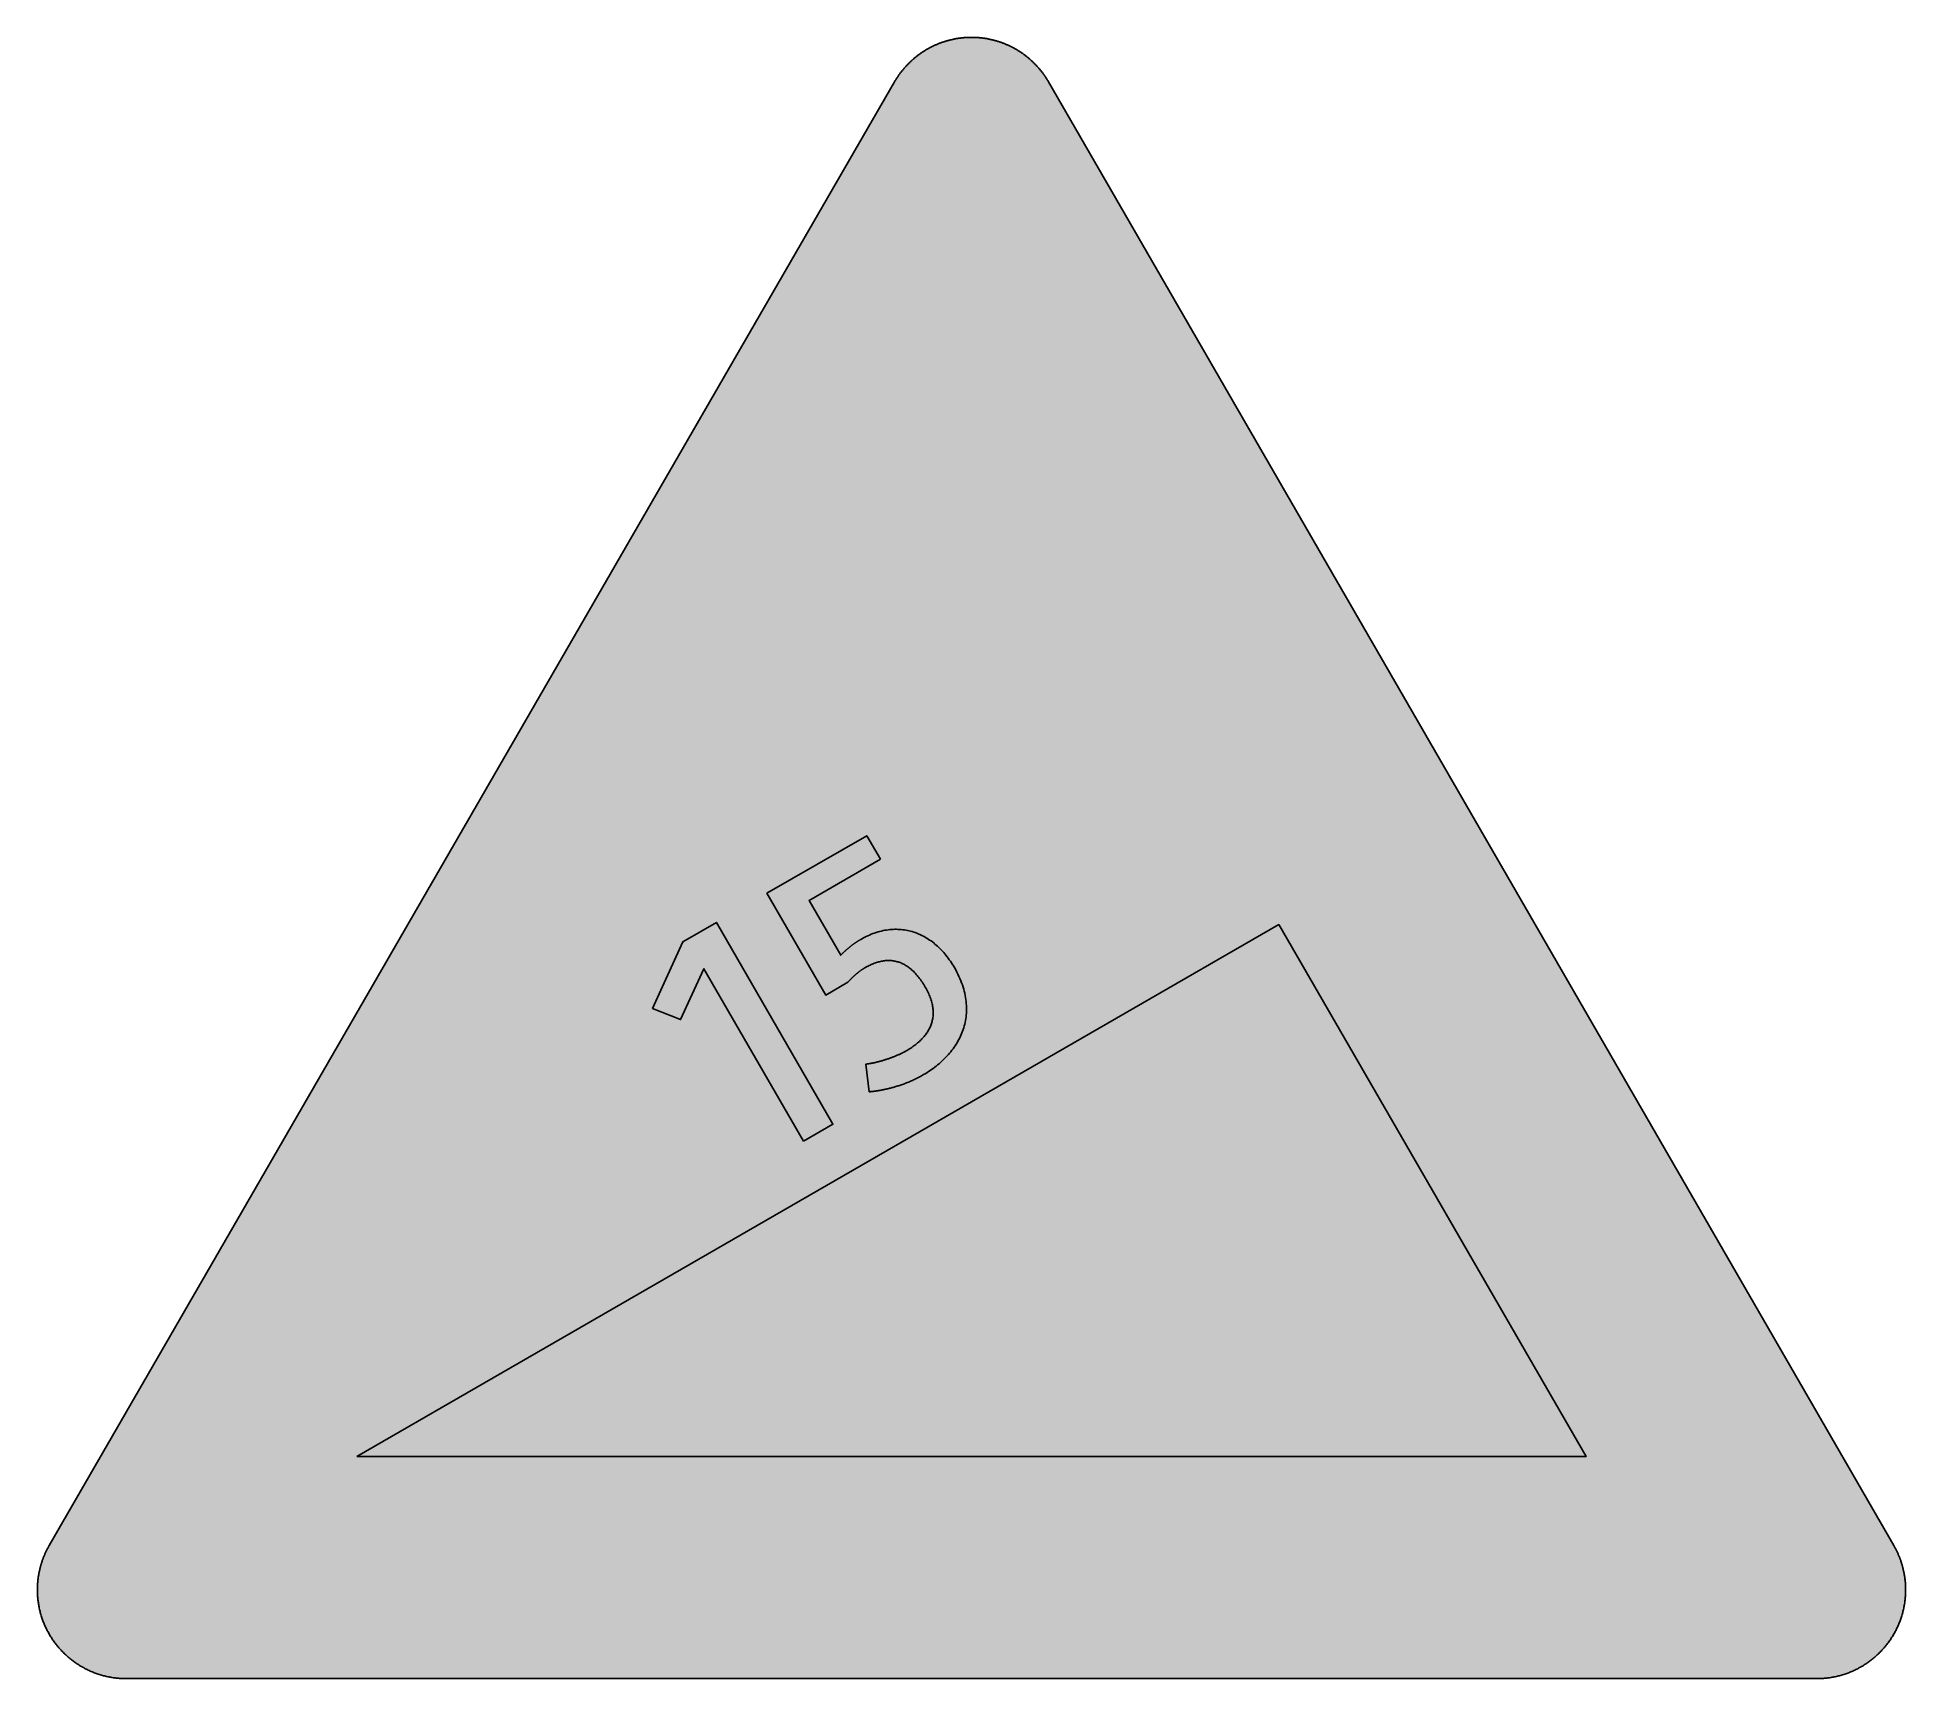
# Model space of a CAD drawing. Header units: millimetres. Extents: x 0 to 297, y 0 to 261.
import ezdxf

# ---------------------------------------------------------------- set-up
doc = ezdxf.new("R2010")
doc.units = ezdxf.units.MM

msp = doc.modelspace()

# ---------------------------------------------------------------- hatches: boundary and pattern name
for color, points in [(254, [(14.1633, 0.0526), (13.9878, 0.0533), (13.8125, 0.0559), (13.6373, 0.061), (13.462, 0.0686), (13.2893, 0.0787), (13.114, 0.0914), (12.9413, 0.1041), (12.7686, 0.1194), (12.5959, 0.1397), (12.4231, 0.16), (12.2504, 0.1803), (12.0777, 0.2057), (11.9075, 0.2337), (11.7373, 0.2616), (11.5672, 0.2921), (11.397, 0.3251), (11.2268, 0.3607), (11.0592, 0.3962), (10.8915, 0.4369), (10.7239, 0.4775), (10.5562, 0.5207), (10.3886, 0.5664), (10.2235, 0.6121), (10.0584, 0.6604), (9.8933, 0.7137), (9.7307, 0.7645), (9.5682, 0.8204), (9.4056, 0.8788), (9.2431, 0.9373), (9.083, 0.9982), (8.923, 1.0617), (8.763, 1.1252), (8.6055, 1.1938), (8.4455, 1.2624), (8.2906, 1.331), (8.1331, 1.4046), (7.9781, 1.4783), (7.8232, 1.5545), (7.6708, 1.6332), (7.5184, 1.7145), (7.366, 1.7958), (7.2161, 1.8796), (7.0663, 1.966), (6.919, 2.0549), (6.7716, 2.1438), (6.6243, 2.2352), (6.4795, 2.3266), (6.3348, 2.4232), (6.19, 2.5197), (6.0477, 2.6187), (5.908, 2.7178), (5.7683, 2.8219), (5.6286, 2.9261), (5.4915, 3.0302), (5.3543, 3.1394), (5.2197, 3.2487), (5.0851, 3.3579), (4.953, 3.4722), (4.8209, 3.5865), (4.6914, 3.7033), (4.5644, 3.8202), (4.4348, 3.9395), (4.3104, 4.0615), (4.1859, 4.1859), (4.0615, 4.3104), (3.9395, 4.4374), (3.8202, 4.5644), (3.7033, 4.6914), (3.5865, 4.8235), (3.4722, 4.953), (3.3579, 5.0876), (3.2487, 5.2197), (3.1369, 5.3543), (3.0302, 5.4915), (2.9235, 5.6286), (2.8194, 5.7683), (2.7178, 5.908), (2.6187, 6.0503), (2.5197, 6.19), (2.4232, 6.3348), (2.3266, 6.4795), (2.2352, 6.6243), (2.1438, 6.7716), (2.0523, 6.919), (1.966, 7.0663), (1.8796, 7.2161), (1.7958, 7.366), (1.7145, 7.5184), (1.6332, 7.6708), (1.5545, 7.8232), (1.4783, 7.9781), (1.4046, 8.1331), (1.331, 8.2906), (1.2598, 8.4455), (1.1913, 8.6055), (1.1252, 8.763), (1.0592, 8.923), (0.9982, 9.083), (0.9373, 9.2431), (0.8763, 9.4056), (0.8204, 9.5682), (0.7645, 9.7307), (0.7112, 9.8933), (0.6604, 10.0584), (0.6121, 10.2235), (0.5639, 10.3911), (0.5207, 10.5562), (0.4775, 10.7239), (0.4343, 10.8915), (0.3962, 11.0592), (0.3607, 11.2268), (0.3251, 11.397), (0.2921, 11.5672), (0.2616, 11.7373), (0.2311, 11.9075), (0.2057, 12.0802), (0.1803, 12.2504), (0.1575, 12.4231), (0.1372, 12.5959), (0.1194, 12.7686), (0.1041, 12.9413), (0.0889, 13.114), (0.0787, 13.2893), (0.0686, 13.462), (0.061, 13.6373), (0.0559, 13.8125), (0.0508, 13.9878), (0.0508, 14.163), (0.0508, 14.2773), (0.0533, 14.3942), (0.0559, 14.511), (0.0584, 14.6253), (0.0635, 14.7422), (0.0686, 14.859), (0.0737, 14.9733), (0.0813, 15.0901), (0.0889, 15.2044), (0.0991, 15.3187), (0.1092, 15.4356), (0.1194, 15.5499), (0.1321, 15.6642), (0.1448, 15.7785), (0.1575, 15.8953), (0.1727, 16.0096), (0.188, 16.1239), (0.2032, 16.2382), (0.221, 16.35), (0.2413, 16.4643), (0.2591, 16.5786), (0.2794, 16.6929), (0.2997, 16.8046), (0.3226, 16.9189), (0.3454, 17.0307), (0.3708, 17.145), (0.3937, 17.2568), (0.4191, 17.3685), (0.447, 17.4803), (0.475, 17.592), (0.5029, 17.7038), (0.5334, 17.8156), (0.5613, 17.9273), (0.5944, 18.0365), (0.6248, 18.1483), (0.6579, 18.2575), (0.6934, 18.3693), (0.7264, 18.4785), (0.762, 18.5877), (0.8001, 18.6969), (0.8382, 18.8062), (0.8763, 18.9128), (0.9144, 19.0221), (0.955, 19.1313), (0.9957, 19.238), (1.0389, 19.3446), (1.0795, 19.4539), (1.1252, 19.5605), (1.1684, 19.6647), (1.2141, 19.7714), (1.2598, 19.878), (1.3081, 19.9822), (1.3564, 20.0889), (1.4046, 20.193), (1.4554, 20.2971), (1.5062, 20.4013), (1.557, 20.5054), (1.6104, 20.607), (1.6637, 20.7112), (1.717, 20.8128), (1.7729, 20.9144), (1.8263, 21.016), (1.8847, 21.1176), (1.9406, 21.2192), (136.2523, 253.8501), (136.3091, 253.9492), (136.3675, 254.0483), (136.4285, 254.1473), (136.4894, 254.2464), (136.5504, 254.3454), (136.6139, 254.442), (136.6774, 254.5385), (136.7409, 254.635), (136.8044, 254.7315), (136.8704, 254.8255), (136.9365, 254.922), (137.0025, 255.016), (137.0711, 255.11), (137.1397, 255.2014), (137.2083, 255.2954), (137.2794, 255.3868), (137.3505, 255.4783), (137.4216, 255.5672), (137.4927, 255.6586), (137.5664, 255.7475), (137.6401, 255.8364), (137.7137, 255.9253), (137.7874, 256.0117), (137.8636, 256.098), (137.9398, 256.1844), (138.016, 256.2708), (138.0947, 256.3546), (138.1735, 256.4409), (138.2522, 256.5222), (138.3309, 256.606), (138.4122, 256.6899), (138.4935, 256.7711), (138.5748, 256.8524), (138.6586, 256.9312), (138.7399, 257.0124), (138.8237, 257.0912), (138.9075, 257.1699), (138.9939, 257.2461), (139.0802, 257.3249), (139.1641, 257.4011), (139.253, 257.4747), (139.3393, 257.5509), (139.4282, 257.6246), (139.5171, 257.6982), (139.606, 257.7719), (139.6949, 257.843), (139.7864, 257.9141), (139.8778, 257.9853), (139.9692, 258.0564), (140.0607, 258.125), (140.1547, 258.1935), (140.2486, 258.2596), (140.3426, 258.3282), (140.4366, 258.3942), (140.5331, 258.4602), (140.6296, 258.5237), (140.7262, 258.5872), (140.8227, 258.6507), (140.9192, 258.7142), (141.0183, 258.7752), (141.1173, 258.8362), (141.2164, 258.8946), (141.3154, 258.9555), (141.4145, 259.014), (141.5161, 259.0698), (141.6177, 259.1283), (141.7193, 259.1841), (141.8209, 259.2375), (141.9225, 259.2934), (142.0266, 259.3467), (142.1308, 259.3975), (142.2324, 259.4508), (142.3365, 259.5016), (142.4407, 259.5499), (142.5473, 259.6007), (142.6515, 259.6464), (142.7556, 259.6947), (142.8623, 259.7404), (142.969, 259.7861), (143.0757, 259.8318), (143.1823, 259.875), (143.289, 259.9182), (143.3957, 259.9588), (143.5049, 259.9995), (143.6116, 260.0401), (143.7208, 260.0808), (143.83, 260.1189), (143.9393, 260.1544), (144.0485, 260.1925), (144.1577, 260.2281), (144.2669, 260.2636), (144.3761, 260.2967), (144.4879, 260.3297), (144.5971, 260.3627), (144.7089, 260.3932), (144.8206, 260.4237), (144.9299, 260.4516), (145.0416, 260.4821), (145.1534, 260.5075), (145.2651, 260.5354), (145.3794, 260.5608), (145.4912, 260.5862), (145.603, 260.6091), (145.7173, 260.6319), (145.829, 260.6548), (145.9433, 260.6751), (146.0551, 260.6954), (146.1694, 260.7158), (146.2837, 260.7335), (146.398, 260.7513), (146.5123, 260.7666), (146.6266, 260.7818), (146.7409, 260.797), (146.8552, 260.8123), (146.9695, 260.825), (147.0838, 260.8351), (147.2006, 260.8478), (147.3149, 260.858), (147.4292, 260.8656), (147.5461, 260.8732), (147.6604, 260.8809), (147.7772, 260.8859), (147.8915, 260.8936), (148.0083, 260.8961), (148.1226, 260.9012), (148.2395, 260.9037), (148.3563, 260.9037), (148.4706, 260.9037), (148.5875, 260.9037), (148.7043, 260.9037), (148.8186, 260.9012), (148.9354, 260.8961), (149.0523, 260.8936), (149.1666, 260.8859), (149.2834, 260.8809), (149.3977, 260.8732), (149.512, 260.8656), (149.6289, 260.858), (149.7432, 260.8478), (149.8575, 260.8351), (149.9743, 260.825), (150.0886, 260.8123), (150.2029, 260.797), (150.3172, 260.7818), (150.4315, 260.7666), (150.5458, 260.7513), (150.6601, 260.7335), (150.7744, 260.7158), (150.8862, 260.6954), (151.0005, 260.6751), (151.1148, 260.6548), (151.2265, 260.6319), (151.3408, 260.6091), (151.4526, 260.5862), (151.5643, 260.5608), (151.6761, 260.5354), (151.7879, 260.5075), (151.8996, 260.4821), (152.0114, 260.4516), (152.1231, 260.4237), (152.2349, 260.3932), (152.3467, 260.3627), (152.4559, 260.3297), (152.5676, 260.2967), (152.6769, 260.2636), (152.7861, 260.2281), (152.8953, 260.1925), (153.0045, 260.1544), (153.1137, 260.1189), (153.223, 260.0808), (153.3296, 260.0401), (153.4389, 259.9995), (153.5455, 259.9588), (153.6548, 259.9182), (153.7614, 259.875), (153.8681, 259.8318), (153.9748, 259.7861), (154.0789, 259.7404), (154.1856, 259.6947), (154.2923, 259.6464), (154.3964, 259.6007), (154.5006, 259.5499), (154.6047, 259.5016), (154.7089, 259.4508), (154.813, 259.3975), (154.9171, 259.3467), (155.0187, 259.2934), (155.1203, 259.2375), (155.2245, 259.1841), (155.3261, 259.1283), (155.4251, 259.0698), (155.5267, 259.014), (155.6283, 258.9555), (155.7274, 258.8946), (155.8265, 258.8362), (155.9255, 258.7752), (156.022, 258.7142), (156.1211, 258.6507), (156.2176, 258.5872), (156.3141, 258.5237), (156.4107, 258.4602), (156.5046, 258.3942), (156.6012, 258.3282), (156.6951, 258.2596), (156.7866, 258.1935), (156.8806, 258.125), (156.972, 258.0564), (157.066, 257.9853), (157.1574, 257.9141), (157.2463, 257.843), (157.3378, 257.7719), (157.4267, 257.6982), (157.5156, 257.6246), (157.6019, 257.5509), (157.6908, 257.4747), (157.7772, 257.4011), (157.8635, 257.3249), (157.9499, 257.2461), (158.0337, 257.1699), (158.1201, 257.0912), (158.2039, 257.0124), (158.2852, 256.9312), (158.369, 256.8524), (158.4503, 256.7711), (158.5316, 256.6899), (158.6103, 256.606), (158.6916, 256.5222), (158.7703, 256.4409), (158.8491, 256.3546), (158.9253, 256.2708), (159.004, 256.1844), (159.0802, 256.098), (159.1539, 256.0117), (159.2301, 255.9253), (159.3037, 255.8364), (159.3774, 255.7475), (159.451, 255.6586), (159.5222, 255.5672), (159.5933, 255.4783), (159.6644, 255.3868), (159.7355, 255.2954), (159.8041, 255.2014), (159.8727, 255.11), (159.9387, 255.016), (160.0073, 254.922), (160.0733, 254.8255), (160.1368, 254.7315), (160.2029, 254.635), (160.2664, 254.5385), (160.3299, 254.442), (160.3908, 254.3454), (160.4543, 254.2464), (160.5153, 254.1473), (160.5737, 254.0483), (160.6347, 253.9492), (160.6906, 253.8476), (295.0023, 21.2192), (295.0591, 21.1176), (295.115, 21.016), (295.1709, 20.9144), (295.2267, 20.8128), (295.2801, 20.7112), (295.3334, 20.607), (295.3868, 20.5054), (295.4376, 20.4013), (295.4884, 20.2971), (295.5392, 20.193), (295.5874, 20.0889), (295.6357, 19.9822), (295.6814, 19.878), (295.7297, 19.7714), (295.7754, 19.6647), (295.8186, 19.5605), (295.8617, 19.4539), (295.9049, 19.3446), (295.9481, 19.238), (295.9887, 19.1313), (296.0294, 19.0221), (296.0675, 18.9128), (296.1056, 18.8062), (296.1437, 18.6969), (296.1792, 18.5877), (296.2148, 18.4785), (296.2504, 18.3693), (296.2834, 18.2575), (296.3164, 18.1483), (296.3494, 18.0365), (296.3799, 17.9273), (296.4104, 17.8156), (296.4409, 17.7038), (296.4688, 17.592), (296.4967, 17.4803), (296.5221, 17.3685), (296.5475, 17.2568), (296.5729, 17.145), (296.5958, 17.0307), (296.6212, 16.9189), (296.6415, 16.8046), (296.6644, 16.6929), (296.6822, 16.5786), (296.7025, 16.4643), (296.7203, 16.35), (296.738, 16.2382), (296.7558, 16.1239), (296.7711, 16.0096), (296.7838, 15.8953), (296.799, 15.7785), (296.8117, 15.6642), (296.8244, 15.5499), (296.8346, 15.4356), (296.8447, 15.3187), (296.8523, 15.2044), (296.86, 15.0901), (296.8676, 14.9733), (296.8752, 14.859), (296.8803, 14.7422), (296.8828, 14.6253), (296.8879, 14.511), (296.8904, 14.3942), (296.8904, 14.2773), (296.8904, 14.163), (296.8904, 13.9878), (296.8879, 13.8125), (296.8828, 13.6373), (296.8752, 13.462), (296.865, 13.2893), (296.8523, 13.114), (296.8396, 12.9413), (296.8219, 12.7686), (296.8041, 12.5959), (296.7838, 12.4231), (296.7609, 12.2504), (296.738, 12.0802), (296.7101, 11.9075), (296.6822, 11.7373), (296.6517, 11.5672), (296.6187, 11.397), (296.5831, 11.2268), (296.545, 11.0592), (296.5069, 10.8915), (296.4663, 10.7239), (296.4231, 10.5562), (296.3774, 10.3911), (296.3316, 10.2235), (296.2808, 10.0584), (296.23, 9.8933), (296.1767, 9.7307), (296.1234, 9.5682), (296.0649, 9.4056), (296.0065, 9.2431), (295.9456, 9.083), (295.8821, 8.923), (295.8186, 8.763), (295.75, 8.6055), (295.6814, 8.4455), (295.6103, 8.2906), (295.5392, 8.1331), (295.463, 7.9781), (295.3868, 7.8232), (295.3106, 7.6708), (295.2293, 7.5184), (295.148, 7.366), (295.0642, 7.2161), (294.9778, 7.0663), (294.8889, 6.919), (294.8, 6.7716), (294.7086, 6.6243), (294.6146, 6.4795), (294.5206, 6.3348), (294.4241, 6.19), (294.325, 6.0503), (294.226, 5.908), (294.1218, 5.7683), (294.0177, 5.6286), (293.9136, 5.4915), (293.8043, 5.3543), (293.6951, 5.2197), (293.5859, 5.0876), (293.4716, 4.953), (293.3573, 4.8235), (293.2405, 4.6914), (293.1236, 4.5644), (293.0042, 4.4374), (292.8823, 4.3104), (292.7579, 4.1859), (292.6334, 4.0615), (292.5089, 3.9395), (292.3794, 3.8202), (292.2524, 3.7033), (292.1203, 3.5865), (291.9908, 3.4722), (291.8562, 3.3579), (291.7241, 3.2487), (291.5895, 3.1394), (291.4523, 3.0302), (291.3151, 2.9261), (291.1754, 2.8219), (291.0357, 2.7178), (290.8935, 2.6187), (290.7513, 2.5197), (290.609, 2.4232), (290.4642, 2.3266), (290.3195, 2.2352), (290.1721, 2.1438), (290.0248, 2.0549), (289.8775, 1.966), (289.7276, 1.8796), (289.5778, 1.7958), (289.4254, 1.7145), (289.273, 1.6332), (289.118, 1.5545), (288.9656, 1.4783), (288.8107, 1.4046), (288.6532, 1.331), (288.4957, 1.2624), (288.3383, 1.1938), (288.1808, 1.1252), (288.0208, 1.0617), (287.8607, 0.9982), (287.7007, 0.9373), (287.5382, 0.8788), (287.3756, 0.8204), (287.213, 0.7645), (287.0479, 0.7137), (286.8854, 0.6604), (286.7203, 0.6121), (286.5526, 0.5664), (286.3875, 0.5207), (286.2199, 0.4775), (286.0523, 0.4369), (285.8846, 0.3962), (285.7144, 0.3607), (285.5468, 0.3251), (285.3766, 0.2921), (285.2064, 0.2616), (285.0363, 0.2337), (284.8635, 0.2057), (284.6934, 0.1803), (284.5206, 0.16), (284.3479, 0.1397), (284.1752, 0.1194), (284.0025, 0.1041), (283.8272, 0.0914), (283.6545, 0.0787), (283.4792, 0.0686), (283.3065, 0.061), (283.1313, 0.0559), (282.956, 0.0533), (282.7807, 0.0508)]), (59, [(133.9868, 130.2688), (131.8161, 134.0266), (115.9605, 124.8724), (125.301, 108.6958), (128.8288, 110.7338), (128.872, 110.7796), (128.9152, 110.8278), (128.9583, 110.8761), (129.0015, 110.9218), (129.0447, 110.9675), (129.0904, 111.0158), (129.1336, 111.0615), (129.1768, 111.1047), (129.22, 111.1504), (129.2631, 111.1961), (129.3063, 111.2393), (129.3495, 111.2825), (129.3927, 111.3257), (129.4359, 111.3688), (129.479, 111.412), (129.5222, 111.4552), (129.5654, 111.4958), (129.6086, 111.5365), (129.6518, 111.5797), (129.6949, 111.6203), (129.7381, 111.6584), (129.7788, 111.699), (129.8219, 111.7397), (129.8651, 111.7778), (129.9083, 111.8159), (129.9515, 111.854), (129.9921, 111.8921), (130.0353, 111.9302), (130.0785, 111.9683), (130.1217, 112.0038), (130.1623, 112.0419), (130.2055, 112.0775), (130.2487, 112.1131), (130.2893, 112.1486), (130.3325, 112.1842), (130.3731, 112.2172), (130.4163, 112.2528), (130.4569, 112.2858), (130.5001, 112.3188), (130.5433, 112.3518), (130.5839, 112.3848), (130.6271, 112.4179), (130.6678, 112.4483), (130.7084, 112.4788), (130.7516, 112.5118), (130.7922, 112.5423), (130.8354, 112.5728), (130.876, 112.6007), (130.9167, 112.6312), (130.9599, 112.6617), (131.0005, 112.6896), (131.0411, 112.7176), (131.0843, 112.7455), (131.125, 112.7735), (131.1656, 112.8014), (131.2062, 112.8268), (131.2494, 112.8547), (131.2901, 112.8801), (131.3307, 112.9055), (131.3713, 112.9309), (131.412, 112.9563), (131.4526, 112.9792), (131.4933, 113.0046), (131.5339, 113.0275), (131.7015, 113.124), (131.8692, 113.2154), (132.0368, 113.3018), (132.2019, 113.3856), (132.3696, 113.4643), (132.5347, 113.5405), (132.6998, 113.6117), (132.8649, 113.6777), (133.0274, 113.7412), (133.1925, 113.8022), (133.3551, 113.8555), (133.5202, 113.9063), (133.6827, 113.9546), (133.8428, 113.9977), (134.0053, 114.0358), (134.1679, 114.0689), (134.3279, 114.0993), (134.4879, 114.1247), (134.6479, 114.1451), (134.808, 114.1603), (134.9654, 114.173), (135.1229, 114.1806), (135.2804, 114.1832), (135.4379, 114.1832), (135.5954, 114.1755), (135.7503, 114.1654), (135.9052, 114.1501), (136.0602, 114.1298), (136.2151, 114.1044), (136.3675, 114.0739), (136.5199, 114.0384), (136.6723, 114.0003), (136.8222, 113.9546), (136.9746, 113.9063), (137.1244, 113.8504), (137.2743, 113.792), (137.4216, 113.7285), (137.5689, 113.6574), (137.7163, 113.5837), (137.8636, 113.505), (138.0084, 113.4186), (138.1557, 113.3297), (138.2979, 113.2332), (138.4427, 113.1316), (138.5849, 113.0275), (138.7272, 112.9157), (138.8669, 112.7989), (139.0091, 112.6769), (139.1463, 112.5474), (139.286, 112.4153), (139.4231, 112.2756), (139.5603, 112.1308), (139.6975, 111.981), (139.8321, 111.826), (139.9667, 111.666), (140.0988, 111.4984), (140.2309, 111.3257), (140.3629, 111.1479), (140.4925, 110.9624), (140.622, 110.7719), (140.7516, 110.5764), (140.8786, 110.3757), (141.0056, 110.1674), (141.1326, 109.9515), (141.2519, 109.7382), (141.3662, 109.5273), (141.4755, 109.3165), (141.5771, 109.1082), (141.671, 108.9025), (141.7599, 108.6968), (141.8438, 108.4936), (141.92, 108.2929), (141.9911, 108.0948), (142.0546, 107.8967), (142.113, 107.7011), (142.1663, 107.508), (142.2121, 107.315), (142.2527, 107.1245), (142.2883, 106.9365), (142.3187, 106.7511), (142.3416, 106.5657), (142.3594, 106.3828), (142.3721, 106.2025), (142.3797, 106.0221), (142.3797, 105.8469), (142.3772, 105.6691), (142.367, 105.4964), (142.3543, 105.3236), (142.334, 105.1535), (142.3086, 104.9858), (142.2806, 104.8182), (142.2451, 104.6531), (142.2044, 104.4905), (142.1613, 104.328), (142.1105, 104.1679), (142.0571, 104.0105), (141.9987, 103.853), (141.9352, 103.698), (141.8666, 103.5456), (141.793, 103.3932), (141.7142, 103.2459), (141.6329, 103.0961), (141.5466, 102.9513), (141.4551, 102.8065), (141.3612, 102.6643), (141.2621, 102.522), (141.158, 102.3823), (141.0513, 102.2452), (140.9395, 102.1105), (140.8227, 101.9759), (140.7033, 101.8413), (140.5788, 101.7118), (140.4518, 101.5822), (140.3198, 101.4552), (140.1851, 101.3282), (140.0454, 101.2038), (139.9032, 101.0818), (139.7584, 100.9599), (139.6086, 100.8405), (139.4536, 100.7237), (139.2987, 100.6069), (139.1387, 100.4926), (138.9761, 100.3783), (138.8085, 100.2665), (138.6383, 100.1573), (138.4656, 100.0481), (138.2903, 99.9439), (138.1125, 99.8372), (138.016, 99.7839), (137.9195, 99.7306), (137.8229, 99.6772), (137.7239, 99.6239), (137.6248, 99.5705), (137.5232, 99.5197), (137.4216, 99.4689), (137.3175, 99.4181), (137.2159, 99.3673), (137.1117, 99.3191), (137.0051, 99.2708), (136.9009, 99.2226), (136.7942, 99.1743), (136.685, 99.1286), (136.5783, 99.0803), (136.4691, 99.0371), (136.3624, 98.9914), (136.2532, 98.9457), (136.144, 98.9025), (136.0348, 98.8593), (135.923, 98.8162), (135.8138, 98.7755), (135.7046, 98.7349), (135.5928, 98.6942), (135.4836, 98.6536), (135.3718, 98.6155), (135.2626, 98.5774), (135.1509, 98.5393), (135.0416, 98.5012), (134.9324, 98.4656), (134.8232, 98.4301), (134.714, 98.3945), (134.6048, 98.3615), (134.4955, 98.3285), (134.3889, 98.2955), (134.2796, 98.265), (134.173, 98.2345), (134.0663, 98.204), (133.9621, 98.1735), (133.858, 98.1456), (133.7539, 98.1177), (133.6497, 98.0923), (133.5481, 98.0643), (133.4465, 98.0389), (133.3449, 98.0161), (133.2459, 97.9932), (133.1468, 97.9703), (133.0503, 97.9475), (132.9538, 97.9272), (132.8598, 97.9068), (132.7658, 97.8865), (132.6744, 97.8687), (132.5855, 97.851), (132.494, 97.8357), (132.4077, 97.8205), (132.3213, 97.8052), (132.2375, 97.7925), (132.1537, 97.7798), (132.0724, 97.7671), (131.9936, 97.757), (131.9174, 97.7468), (131.8412, 97.7367), (131.7676, 97.729), (131.6965, 97.7214), (132.2215, 93.3221), (132.3035, 93.3272), (132.3873, 93.3374), (132.4762, 93.345), (132.5651, 93.3552), (132.6591, 93.3653), (132.7531, 93.3755), (132.8496, 93.3856), (132.9487, 93.3983), (133.0503, 93.411), (133.1544, 93.4263), (133.2586, 93.4415), (133.3652, 93.4568), (133.4745, 93.472), (133.5862, 93.4898), (133.7005, 93.5076), (133.8148, 93.5279), (133.9317, 93.5482), (134.051, 93.5685), (134.1704, 93.5914), (134.2949, 93.6142), (134.4168, 93.6396), (134.5438, 93.665), (134.6708, 93.6904), (134.8003, 93.7184), (134.9299, 93.7489), (135.062, 93.7768), (135.1966, 93.8098), (135.3312, 93.8428), (135.4684, 93.8759), (135.6055, 93.9114), (135.7452, 93.947), (135.8849, 93.9851), (136.0272, 94.0257), (136.1694, 94.0638), (136.3142, 94.107), (136.459, 94.1502), (136.6037, 94.1959), (136.7536, 94.2416), (136.9009, 94.2899), (137.0508, 94.3381), (137.2006, 94.3889), (137.353, 94.4423), (137.5054, 94.4956), (137.6578, 94.5515), (137.8128, 94.6099), (137.9677, 94.6683), (138.1227, 94.7293), (138.2801, 94.7928), (138.4376, 94.8563), (138.5951, 94.9223), (138.7526, 94.9884), (138.9126, 95.0595), (139.0726, 95.1306), (139.2326, 95.2043), (139.3927, 95.2779), (139.5527, 95.3567), (139.7152, 95.4354), (139.8753, 95.5167), (140.0378, 95.598), (140.2004, 95.6843), (140.3629, 95.7707), (140.5255, 95.8596), (140.6881, 95.951), (140.8532, 96.045), (141.1148, 96.1974), (141.3739, 96.3574), (141.6304, 96.52), (141.8844, 96.6876), (142.1333, 96.8604), (142.3797, 97.0356), (142.621, 97.216), (142.8598, 97.4014), (143.0934, 97.5893), (143.322, 97.7824), (143.5481, 97.978), (143.7691, 98.1786), (143.985, 98.3818), (144.1983, 98.5901), (144.4041, 98.8009), (144.6073, 99.0168), (144.8029, 99.2353), (144.9959, 99.4588), (145.1813, 99.6874), (145.3617, 99.916), (145.5369, 100.1497), (145.7046, 100.3884), (145.8697, 100.6297), (146.0246, 100.8736), (146.177, 101.1225), (146.3218, 101.3714), (146.4589, 101.6279), (146.591, 101.8845), (146.7155, 102.1461), (146.8323, 102.4103), (146.9415, 102.6795), (147.0457, 102.9487), (147.1422, 103.2231), (147.2311, 103.4999), (147.3124, 103.7793), (147.386, 104.0638), (147.4495, 104.3508), (147.508, 104.6378), (147.5588, 104.9299), (147.5994, 105.2246), (147.6324, 105.5218), (147.6553, 105.824), (147.6705, 106.1263), (147.6781, 106.4311), (147.6756, 106.741), (147.6654, 107.0508), (147.6451, 107.3658), (147.6146, 107.6808), (147.5765, 108.0008), (147.5257, 108.3208), (147.4673, 108.6434), (147.3987, 108.9711), (147.32, 109.2987), (147.2336, 109.6289), (147.1346, 109.9617), (147.0254, 110.297), (146.9034, 110.6348), (146.7739, 110.9726), (146.6317, 111.3155), (146.4793, 111.6584), (146.3167, 112.0038), (146.1414, 112.3518), (145.956, 112.6998), (145.7579, 113.0529), (145.603, 113.3145), (145.4429, 113.5736), (145.2804, 113.8276), (145.1153, 114.0765), (144.9451, 114.3178), (144.7724, 114.5565), (144.5971, 114.7877), (144.4168, 115.0137), (144.2364, 115.2347), (144.0485, 115.4506), (143.8605, 115.6614), (143.67, 115.8672), (143.4744, 116.0653), (143.2789, 116.2583), (143.0782, 116.4438), (142.875, 116.6266), (142.6693, 116.8019), (142.461, 116.9721), (142.2502, 117.1346), (142.0368, 117.2921), (141.8209, 117.4445), (141.6025, 117.5893), (141.3815, 117.729), (141.158, 117.8611), (140.9319, 117.9881), (140.7033, 118.11), (140.4722, 118.2243), (140.241, 118.331), (140.0073, 118.4326), (139.7686, 118.5266), (139.5324, 118.6155), (139.2911, 118.6967), (139.0498, 118.7704), (138.8034, 118.839), (138.5595, 118.9025), (138.3106, 118.9558), (138.0617, 119.0041), (137.8102, 119.0447), (137.5588, 119.0803), (137.3048, 119.1057), (137.0482, 119.126), (136.7917, 119.1387), (136.5326, 119.1463), (136.2735, 119.1438), (136.0119, 119.1362), (135.7503, 119.1209), (135.4861, 119.0981), (135.222, 119.0676), (134.9578, 119.0295), (134.6911, 118.9838), (134.4219, 118.9304), (134.1552, 118.8695), (133.8859, 118.8034), (133.6167, 118.7272), (133.3449, 118.6434), (133.0731, 118.552), (132.8014, 118.4529), (132.5296, 118.3462), (132.2553, 118.2319), (131.9835, 118.11), (131.7092, 117.9805), (131.4348, 117.8408), (131.1605, 117.696), (130.8837, 117.541), (130.8329, 117.5106), (130.7821, 117.4801), (130.7287, 117.4496), (130.6779, 117.4191), (130.6271, 117.3861), (130.5738, 117.3531), (130.5204, 117.3226), (130.4696, 117.2896), (130.4163, 117.2566), (130.3655, 117.2235), (130.3122, 117.188), (130.2614, 117.155), (130.208, 117.1194), (130.1547, 117.0838), (130.1039, 117.0508), (130.0505, 117.0153), (129.9997, 116.9772), (129.9464, 116.9416), (129.8931, 116.906), (129.8423, 116.8679), (129.7889, 116.8324), (129.7381, 116.7943), (129.6848, 116.7562), (129.634, 116.7181), (129.5806, 116.68), (129.5298, 116.6419), (129.4765, 116.6012), (129.4257, 116.5631), (129.3749, 116.5225), (129.3216, 116.4844), (129.2708, 116.4438), (129.22, 116.4031), (129.1692, 116.3625), (129.1184, 116.3218), (129.0676, 116.2812), (129.0168, 116.2406), (128.966, 116.1999), (128.9152, 116.1567), (128.8644, 116.1161), (128.8161, 116.0755), (128.7653, 116.0323), (128.717, 115.9891), (128.6662, 115.9485), (128.618, 115.9053), (128.5697, 115.8621), (128.5189, 115.8189), (128.4707, 115.7757), (128.4224, 115.7326), (128.3767, 115.6894), (128.3284, 115.6462), (128.2802, 115.603), (128.2344, 115.5598), (128.1862, 115.5141), (128.1405, 115.4709), (128.0947, 115.4278), (128.049, 115.382), (128.0033, 115.3389), (127.9576, 115.2931), (127.9119, 115.25), (127.8687, 115.2042), (127.823, 115.1611), (127.7798, 115.1153), (127.7366, 115.0722), (127.6934, 115.0264), (122.6675, 123.7343)]), (59, [(50.8261, 35.3304), (197.2966, 119.8965), (246.1204, 35.3304)]), (59, [(121.787, 85.4647), (126.4613, 88.1641), (107.9405, 120.2422), (102.6252, 117.1734), (97.809, 106.5706), (102.2533, 104.8001), (105.9656, 112.8698)])]:
    msp.add_hatch(color=color).paths.add_polyline_path(points)
h = msp.add_hatch(color=22)
h.paths.add_polyline_path([(14.1633, 5.3442), (13.9344, 5.3467), (13.7084, 5.3543), (13.4849, 5.3696), (13.2613, 5.3873), (13.0378, 5.4127), (12.8194, 5.4458), (12.6009, 5.4813), (12.385, 5.522), (12.1717, 5.5677), (11.9583, 5.621), (11.7475, 5.6769), (11.5392, 5.7404), (11.3335, 5.8064), (11.1303, 5.8776), (10.9296, 5.9538), (10.729, 6.035), (10.5334, 6.1214), (10.3378, 6.2128), (10.1473, 6.3068), (9.9593, 6.4084), (9.7714, 6.5126), (9.5885, 6.6192), (9.4082, 6.7335), (9.2304, 6.8504), (9.0576, 6.9698), (8.8849, 7.0942), (8.7173, 7.2238), (8.5522, 7.3584), (8.3896, 7.493), (8.2321, 7.6352), (8.0772, 7.7775), (7.9273, 7.9273), (7.7775, 8.0772), (7.6352, 8.2321), (7.493, 8.3922), (7.3558, 8.5522), (7.2238, 8.7173), (7.0942, 8.8849), (6.9698, 9.0576), (6.8504, 9.2329), (6.7335, 9.4082), (6.6192, 9.5885), (6.5126, 9.7739), (6.4084, 9.9593), (6.3068, 10.1473), (6.2128, 10.3403), (6.1214, 10.5334), (6.035, 10.729), (5.9538, 10.9296), (5.8776, 11.1303), (5.8064, 11.3335), (5.7404, 11.5392), (5.6769, 11.7475), (5.621, 11.9583), (5.5677, 12.1717), (5.522, 12.385), (5.4813, 12.6009), (5.4432, 12.8194), (5.4127, 13.0404), (5.3873, 13.2613), (5.3696, 13.4849), (5.3543, 13.7084), (5.3467, 13.9344), (5.3416, 14.163), (5.3442, 14.2342), (5.3442, 14.3078), (5.3442, 14.3789), (5.3467, 14.4526), (5.3492, 14.5237), (5.3543, 14.5974), (5.3569, 14.6685), (5.3619, 14.7422), (5.367, 14.8133), (5.3721, 14.8869), (5.3797, 14.9581), (5.3848, 15.0292), (5.3924, 15.1003), (5.4, 15.174), (5.4102, 15.2451), (5.4178, 15.3162), (5.428, 15.3873), (5.4381, 15.4584), (5.4483, 15.5296), (5.461, 15.6007), (5.4737, 15.6718), (5.4864, 15.7429), (5.4991, 15.814), (5.5118, 15.8852), (5.527, 15.9563), (5.5423, 16.0249), (5.5575, 16.096), (5.5728, 16.1671), (5.5905, 16.2357), (5.6083, 16.3068), (5.6261, 16.3754), (5.6439, 16.444), (5.6617, 16.5151), (5.682, 16.5837), (5.7023, 16.6522), (5.7226, 16.7208), (5.7429, 16.7919), (5.7658, 16.8605), (5.7887, 16.9266), (5.8115, 16.9951), (5.8344, 17.0637), (5.8572, 17.1323), (5.8826, 17.2009), (5.908, 17.2669), (5.9334, 17.3355), (5.9588, 17.4015), (5.9868, 17.4676), (6.0147, 17.5362), (6.0427, 17.6022), (6.0706, 17.6682), (6.0985, 17.7343), (6.129, 17.8003), (6.1595, 17.8664), (6.19, 17.9299), (6.2205, 17.9959), (6.2509, 18.0619), (6.284, 18.1254), (6.317, 18.1915), (6.35, 18.255), (6.383, 18.3185), (6.4186, 18.382), (6.4541, 18.4455), (6.4897, 18.509), (6.5253, 18.5725), (140.8356, 251.2042), (140.909, 251.3305), (140.9852, 251.4549), (141.064, 251.5794), (141.1453, 251.7013), (141.2265, 251.8232), (141.3129, 251.9426), (141.3967, 252.0594), (141.4856, 252.1763), (141.5745, 252.2906), (141.666, 252.4023), (141.7599, 252.5141), (141.8539, 252.6233), (141.9504, 252.73), (142.0495, 252.8367), (142.1486, 252.9408), (142.2502, 253.0424), (142.3518, 253.144), (142.4559, 253.2431), (142.5626, 253.3396), (142.6693, 253.4336), (142.7785, 253.5276), (142.8877, 253.619), (142.9995, 253.7104), (143.1112, 253.7968), (143.2255, 253.8832), (143.3424, 253.967), (143.4592, 254.0483), (143.576, 254.1295), (143.6954, 254.2083), (143.8173, 254.2845), (143.9393, 254.3581), (144.0612, 254.4318), (144.1856, 254.5004), (144.3126, 254.569), (144.4371, 254.635), (144.5666, 254.701), (144.6936, 254.762), (144.8232, 254.823), (144.9553, 254.8814), (145.0848, 254.9373), (145.2194, 254.9906), (145.3515, 255.0414), (145.4861, 255.0922), (145.6207, 255.1405), (145.7579, 255.1836), (145.8951, 255.2268), (146.0322, 255.2675), (146.1694, 255.3081), (146.3091, 255.3437), (146.4488, 255.3792), (146.591, 255.4097), (146.7307, 255.4402), (146.873, 255.4681), (147.0152, 255.491), (147.16, 255.5138), (147.3022, 255.5342), (147.447, 255.5519), (147.5918, 255.5697), (147.7391, 255.5824), (147.8839, 255.5926), (148.0312, 255.6027), (148.176, 255.6078), (148.3233, 255.6104), (148.4706, 255.6129), (148.6179, 255.6104), (148.7653, 255.6078), (148.9126, 255.6027), (149.0599, 255.5926), (149.2047, 255.5824), (149.3495, 255.5697), (149.4942, 255.5519), (149.639, 255.5342), (149.7838, 255.5138), (149.926, 255.491), (150.0683, 255.4681), (150.2105, 255.4402), (150.3528, 255.4097), (150.4925, 255.3792), (150.6347, 255.3437), (150.7719, 255.3081), (150.9116, 255.2675), (151.0487, 255.2268), (151.1859, 255.1836), (151.323, 255.1405), (151.4577, 255.0922), (151.5923, 255.0414), (151.7244, 254.9906), (151.8564, 254.9373), (151.9885, 254.8814), (152.1206, 254.823), (152.2501, 254.762), (152.3771, 254.701), (152.5041, 254.635), (152.6311, 254.569), (152.7581, 254.5004), (152.8801, 254.4318), (153.0045, 254.3581), (153.1264, 254.2845), (153.2458, 254.2083), (153.3652, 254.1295), (153.4846, 254.0483), (153.6014, 253.967), (153.7157, 253.8832), (153.83, 253.7968), (153.9443, 253.7104), (154.0561, 253.619), (154.1653, 253.5276), (154.2745, 253.4336), (154.3812, 253.3396), (154.4879, 253.2431), (154.592, 253.144), (154.6936, 253.0424), (154.7952, 252.9408), (154.8943, 252.8367), (154.9933, 252.73), (155.0899, 252.6233), (155.1838, 252.5141), (155.2778, 252.4023), (155.3693, 252.2906), (155.4582, 252.1763), (155.5471, 252.0594), (155.6334, 251.9426), (155.7172, 251.8232), (155.7985, 251.7013), (155.8798, 251.5794), (155.9585, 251.4549), (156.0347, 251.3305), (156.1109, 251.2035), (290.4201, 18.5734), (290.4541, 18.509), (290.4896, 18.4455), (290.5252, 18.382), (290.5608, 18.3185), (290.5938, 18.255), (290.6268, 18.1915), (290.6598, 18.1254), (290.6903, 18.0619), (290.7233, 17.9959), (290.7538, 17.9299), (290.7843, 17.8664), (290.8148, 17.8003), (290.8452, 17.7343), (290.8732, 17.6682), (290.9011, 17.6022), (290.9291, 17.5362), (290.957, 17.4676), (290.9824, 17.4015), (291.0103, 17.3355), (291.0357, 17.2669), (291.0611, 17.2009), (291.084, 17.1323), (291.1094, 17.0637), (291.1323, 16.9951), (291.1551, 16.9266), (291.178, 16.8605), (291.1983, 16.7919), (291.2212, 16.7208), (291.2415, 16.6522), (291.2618, 16.5837), (291.2796, 16.5151), (291.2999, 16.444), (291.3177, 16.3754), (291.3355, 16.3068), (291.3532, 16.2357), (291.3685, 16.1671), (291.3863, 16.096), (291.4015, 16.0249), (291.4167, 15.9563), (291.4294, 15.8852), (291.4447, 15.814), (291.4574, 15.7429), (291.4701, 15.6718), (291.4828, 15.6007), (291.4929, 15.5296), (291.5031, 15.4584), (291.5133, 15.3873), (291.5234, 15.3162), (291.5336, 15.2451), (291.5412, 15.174), (291.5488, 15.1003), (291.5564, 15.0292), (291.5641, 14.9581), (291.5691, 14.8869), (291.5768, 14.8133), (291.5818, 14.7422), (291.5844, 14.6685), (291.5895, 14.5974), (291.592, 14.5237), (291.5945, 14.4526), (291.5971, 14.3789), (291.5996, 14.3078), (291.5996, 14.2342), (291.5996, 14.163), (291.5971, 13.9344), (291.5895, 13.7084), (291.5742, 13.4849), (291.5539, 13.2613), (291.5285, 13.0404), (291.498, 12.8194), (291.4625, 12.6009), (291.4218, 12.385), (291.3736, 12.1717), (291.3228, 11.9583), (291.2643, 11.7475), (291.2034, 11.5392), (291.1373, 11.3335), (291.0637, 11.1303), (290.9875, 10.9296), (290.9062, 10.729), (290.8198, 10.5334), (290.7309, 10.3403), (290.6344, 10.1473), (290.5354, 9.9593), (290.4312, 9.7739), (290.322, 9.5885), (290.2102, 9.4082), (290.0934, 9.2329), (289.974, 9.0576), (289.847, 8.8849), (289.72, 8.7173), (289.5854, 8.5522), (289.4482, 8.3922), (289.3085, 8.2321), (289.1638, 8.0772), (289.0164, 7.9273), (288.8666, 7.7775), (288.7116, 7.6352), (288.5516, 7.493), (288.3916, 7.3584), (288.2265, 7.2238), (288.0563, 7.0942), (287.8861, 6.9698), (287.7109, 6.8504), (287.5331, 6.7335), (287.3527, 6.6192), (287.1699, 6.5126), (286.9844, 6.4084), (286.7965, 6.3068), (286.6034, 6.2128), (286.4104, 6.1214), (286.2148, 6.035), (286.0142, 5.9538), (285.8135, 5.8776), (285.6103, 5.8064), (285.4046, 5.7404), (285.1963, 5.6769), (284.9855, 5.621), (284.7721, 5.5677), (284.5587, 5.522), (284.3428, 5.4813), (284.1244, 5.4458), (283.9034, 5.4127), (283.6824, 5.3873), (283.4589, 5.3696), (283.2354, 5.3543), (283.0093, 5.3467), (282.7807, 5.3442)])
h.paths.add_polyline_path([(44.716, 31.8026), (148.4725, 211.5167), (252.2305, 31.8026)], flags=16)
h = msp.add_hatch(color=59)
h.paths.add_polyline_path([(167.6079, 154.6906), (163.0246, 152.0448), (160.5566, 107.8481), (165.1399, 110.4939)])
edge = h.paths.add_edge_path(flags=16)
edge.add_line((147.2449, 133.3419), (147.1803, 133.4491))
edge.add_line((147.1803, 133.4491), (147.1193, 133.5608))
edge.add_line((147.1193, 133.5608), (147.0584, 133.67))
edge.add_line((147.0584, 133.67), (147, 133.7818))
edge.add_line((147, 133.7818), (146.9415, 133.891))
edge.add_line((146.9415, 133.891), (146.8831, 134.0028))
edge.add_line((146.8831, 134.0028), (146.8298, 134.1145))
edge.add_line((146.8298, 134.1145), (146.7739, 134.2238))
edge.add_line((146.7739, 134.2238), (146.7231, 134.3355))
edge.add_line((146.7231, 134.3355), (146.6723, 134.4473))
edge.add_line((146.6723, 134.4473), (146.6215, 134.559))
edge.add_line((146.6215, 134.559), (146.5732, 134.6708))
edge.add_line((146.5732, 134.6708), (146.5275, 134.78))
edge.add_line((146.5275, 134.78), (146.4843, 134.8918))
edge.add_line((146.4843, 134.8918), (146.4437, 135.0035))
edge.add_line((146.4437, 135.0035), (146.4031, 135.1153))
edge.add_line((146.4031, 135.1153), (146.365, 135.2271))
edge.add_line((146.365, 135.2271), (146.3294, 135.3363))
edge.add_line((146.3294, 135.3363), (146.2964, 135.448))
edge.add_line((146.2964, 135.448), (146.2634, 135.5598))
edge.add_line((146.2634, 135.5598), (146.2354, 135.669))
edge.add_line((146.2354, 135.669), (146.2075, 135.7808))
edge.add_line((146.2075, 135.7808), (146.1846, 135.89))
edge.add_line((146.1846, 135.89), (146.1618, 135.9992))
edge.add_line((146.1618, 135.9992), (146.1414, 136.1084))
edge.add_line((146.1414, 136.1084), (146.1262, 136.2177))
edge.add_line((146.1262, 136.2177), (146.111, 136.3269))
edge.add_line((146.111, 136.3269), (146.1008, 136.4361))
edge.add_line((146.1008, 136.4361), (146.0932, 136.5428))
edge.add_line((146.0932, 136.5428), (146.0881, 136.652))
edge.add_line((146.0881, 136.652), (146.0856, 136.7587))
edge.add_line((146.0856, 136.7587), (146.0856, 136.8654))
edge.add_line((146.0856, 136.8654), (146.0906, 136.972))
edge.add_line((146.0906, 136.972), (146.0957, 137.0762))
edge.add_line((146.0957, 137.0762), (146.1059, 137.1829))
edge.add_line((146.1059, 137.1829), (146.1211, 137.287))
edge.add_line((146.1211, 137.287), (146.1364, 137.3911))
edge.add_line((146.1364, 137.3911), (146.1567, 137.4953))
edge.add_line((146.1567, 137.4953), (146.1821, 137.5969))
edge.add_line((146.1821, 137.5969), (146.2075, 137.6985))
edge.add_line((146.2075, 137.6985), (146.2405, 137.8001))
edge.add_line((146.2405, 137.8001), (146.2735, 137.9017))
edge.add_line((146.2735, 137.9017), (146.3116, 138.0007))
edge.add_line((146.3116, 138.0007), (146.3548, 138.0998))
edge.add_line((146.3548, 138.0998), (146.4005, 138.1989))
edge.add_line((146.4005, 138.1989), (146.4513, 138.2979))
edge.add_line((146.4513, 138.2979), (146.5047, 138.3944))
edge.add_line((146.5047, 138.3944), (146.5631, 138.491))
edge.add_line((146.5631, 138.491), (146.6266, 138.5849))
edge.add_line((146.6266, 138.5849), (146.6926, 138.6789))
edge.add_line((146.6926, 138.6789), (146.7637, 138.7729))
edge.add_line((146.7637, 138.7729), (146.8399, 138.8643))
edge.add_line((146.8399, 138.8643), (146.9187, 138.9558))
edge.add_line((146.9187, 138.9558), (147.0025, 139.0472))
edge.add_line((147.0025, 139.0472), (147.0914, 139.1361))
edge.add_line((147.0914, 139.1361), (147.1854, 139.2225))
edge.add_line((147.1854, 139.2225), (147.2819, 139.3114))
edge.add_line((147.2819, 139.3114), (147.386, 139.3952))
edge.add_line((147.386, 139.3952), (147.4927, 139.4816))
edge.add_line((147.4927, 139.4816), (147.607, 139.5654))
edge.add_line((147.607, 139.5654), (147.7239, 139.6467))
edge.add_line((147.7239, 139.6467), (147.8458, 139.7279))
edge.add_line((147.8458, 139.7279), (147.9728, 139.8092))
edge.add_line((147.9728, 139.8092), (148.1074, 139.888))
edge.add_line((148.1074, 139.888), (148.2395, 139.9642))
edge.add_line((148.2395, 139.9642), (148.3741, 140.0327))
edge.add_line((148.3741, 140.0327), (148.5062, 140.0988))
edge.add_line((148.5062, 140.0988), (148.6357, 140.1597))
edge.add_line((148.6357, 140.1597), (148.7627, 140.2156))
edge.add_line((148.7627, 140.2156), (148.8897, 140.2639))
edge.add_line((148.8897, 140.2639), (149.0167, 140.3121))
edge.add_line((149.0167, 140.3121), (149.1412, 140.3528))
edge.add_line((149.1412, 140.3528), (149.2631, 140.3883))
edge.add_line((149.2631, 140.3883), (149.3825, 140.4214))
edge.add_line((149.3825, 140.4214), (149.5044, 140.4468))
edge.add_line((149.5044, 140.4468), (149.6212, 140.4722))
edge.add_line((149.6212, 140.4722), (149.7381, 140.4899))
edge.add_line((149.7381, 140.4899), (149.8549, 140.5052))
edge.add_line((149.8549, 140.5052), (149.9692, 140.5153))
edge.add_line((149.9692, 140.5153), (150.081, 140.5204))
edge.add_line((150.081, 140.5204), (150.1927, 140.523))
edge.add_line((150.1927, 140.523), (150.302, 140.5204))
edge.add_line((150.302, 140.5204), (150.4112, 140.5153))
edge.add_line((150.4112, 140.5153), (150.5179, 140.5052))
edge.add_line((150.5179, 140.5052), (150.6245, 140.4899))
edge.add_line((150.6245, 140.4899), (150.7287, 140.4747))
edge.add_line((150.7287, 140.4747), (150.8328, 140.4518))
edge.add_line((150.8328, 140.4518), (150.9344, 140.429))
edge.add_line((150.9344, 140.429), (151.036, 140.401))
edge.add_line((151.036, 140.401), (151.1376, 140.368))
edge.add_line((151.1376, 140.368), (151.2341, 140.335))
edge.add_line((151.2341, 140.335), (151.3332, 140.2969))
edge.add_line((151.3332, 140.2969), (151.4297, 140.2563))
edge.add_line((151.4297, 140.2563), (151.5237, 140.2105))
edge.add_line((151.5237, 140.2105), (151.6177, 140.1623))
edge.add_line((151.6177, 140.1623), (151.7117, 140.1115))
edge.add_line((151.7117, 140.1115), (151.8031, 140.0581))
edge.add_line((151.8031, 140.0581), (151.8945, 140.0023))
edge.add_line((151.8945, 140.0023), (151.9834, 139.9438))
edge.add_line((151.9834, 139.9438), (152.0723, 139.8829))
edge.add_line((152.0723, 139.8829), (152.1587, 139.8168))
edge.add_line((152.1587, 139.8168), (152.2451, 139.7508))
edge.add_line((152.2451, 139.7508), (152.3314, 139.6822))
edge.add_line((152.3314, 139.6822), (152.4152, 139.6086))
edge.add_line((152.4152, 139.6086), (152.4991, 139.5349))
edge.add_line((152.4991, 139.5349), (152.5803, 139.4587))
edge.add_line((152.5803, 139.4587), (152.6616, 139.38))
edge.add_line((152.6616, 139.38), (152.7429, 139.2987))
edge.add_line((152.7429, 139.2987), (152.8216, 139.2149))
edge.add_line((152.8216, 139.2149), (152.9004, 139.131))
edge.add_line((152.9004, 139.131), (152.9766, 139.0447))
edge.add_line((152.9766, 139.0447), (153.0528, 138.9558))
edge.add_line((153.0528, 138.9558), (153.129, 138.8643))
edge.add_line((153.129, 138.8643), (153.2026, 138.7704))
edge.add_line((153.2026, 138.7704), (153.2763, 138.6764))
edge.add_line((153.2763, 138.6764), (153.35, 138.5824))
edge.add_line((153.35, 138.5824), (153.4211, 138.4833))
edge.add_line((153.4211, 138.4833), (153.4947, 138.3868))
edge.add_line((153.4947, 138.3868), (153.5633, 138.2852))
edge.add_line((153.5633, 138.2852), (153.6344, 138.1836))
edge.add_line((153.6344, 138.1836), (153.703, 138.082))
edge.add_line((153.703, 138.082), (153.7691, 137.9779))
edge.add_line((153.7691, 137.9779), (153.8376, 137.8737))
edge.add_line((153.8376, 137.8737), (153.9037, 137.7671))
edge.add_line((153.9037, 137.7671), (153.9697, 137.6604))
edge.add_line((153.9697, 137.6604), (154.0358, 137.5537))
edge.add_line((154.0358, 137.5537), (154.0993, 137.4445))
edge.add_line((154.0993, 137.4445), (154.1628, 137.3353))
edge.add_line((154.1628, 137.3353), (154.2263, 137.226))
edge.add_line((154.2263, 137.226), (154.2872, 137.1168))
edge.add_line((154.2872, 137.1168), (154.3482, 137.0051))
edge.add_line((154.3482, 137.0051), (154.4066, 136.8958))
edge.add_line((154.4066, 136.8958), (154.465, 136.7841))
edge.add_line((154.465, 136.7841), (154.5234, 136.6749))
edge.add_line((154.5234, 136.6749), (154.5793, 136.5631))
edge.add_line((154.5793, 136.5631), (154.6327, 136.4513))
edge.add_line((154.6327, 136.4513), (154.686, 136.3421))
edge.add_line((154.686, 136.3421), (154.7368, 136.2304))
edge.add_line((154.7368, 136.2304), (154.7876, 136.1186))
edge.add_line((154.7876, 136.1186), (154.8359, 136.0094))
edge.add_line((154.8359, 136.0094), (154.8816, 135.8976))
edge.add_line((154.8816, 135.8976), (154.9273, 135.7859))
edge.add_line((154.9273, 135.7859), (154.9705, 135.6766))
edge.add_line((154.9705, 135.6766), (155.0111, 135.5649))
edge.add_line((155.0111, 135.5649), (155.0492, 135.4531))
edge.add_line((155.0492, 135.4531), (155.0848, 135.3439))
edge.add_line((155.0848, 135.3439), (155.1203, 135.2321))
edge.add_line((155.1203, 135.2321), (155.1534, 135.1229))
edge.add_line((155.1534, 135.1229), (155.1813, 135.0137))
edge.add_line((155.1813, 135.0137), (155.2092, 134.9019))
edge.add_line((155.2092, 134.9019), (155.2346, 134.7927))
edge.add_line((155.2346, 134.7927), (155.2575, 134.6835))
edge.add_line((155.2575, 134.6835), (155.2778, 134.5743))
edge.add_line((155.2778, 134.5743), (155.2956, 134.4676))
edge.add_line((155.2956, 134.4676), (155.3108, 134.3584))
edge.add_line((155.3108, 134.3584), (155.3235, 134.2517))
edge.add_line((155.3235, 134.2517), (155.3312, 134.1425))
edge.add_line((155.3312, 134.1425), (155.3388, 134.0358))
edge.add_line((155.3388, 134.0358), (155.3413, 133.9291))
edge.add_line((155.3413, 133.9291), (155.3413, 133.8224))
edge.add_line((155.3413, 133.8224), (155.3388, 133.7183))
edge.add_line((155.3388, 133.7183), (155.3337, 133.6116))
edge.add_line((155.3337, 133.6116), (155.3261, 133.5075))
edge.add_line((155.3261, 133.5075), (155.3134, 133.4033))
edge.add_line((155.3134, 133.4033), (155.2956, 133.2992))
edge.add_line((155.2956, 133.2992), (155.2778, 133.1976))
edge.add_line((155.2778, 133.1976), (155.255, 133.096))
edge.add_line((155.255, 133.096), (155.2296, 132.9944))
edge.add_line((155.2296, 132.9944), (155.1991, 132.8928))
edge.add_line((155.1991, 132.8928), (155.1635, 132.7912))
edge.add_line((155.1635, 132.7912), (155.128, 132.6921))
edge.add_line((155.128, 132.6921), (155.0848, 132.5931))
edge.add_line((155.0848, 132.5931), (155.0416, 132.4966))
edge.add_line((155.0416, 132.4966), (154.9908, 132.4))
edge.add_line((154.9908, 132.4), (154.9375, 132.3035))
edge.add_line((154.9375, 132.3035), (154.8816, 132.207))
edge.add_line((154.8816, 132.207), (154.8181, 132.113))
edge.add_line((154.8181, 132.113), (154.7546, 132.019))
edge.add_line((154.7546, 132.019), (154.6835, 131.9251))
edge.add_line((154.6835, 131.9251), (154.6098, 131.8336))
edge.add_line((154.6098, 131.8336), (154.5285, 131.7422))
edge.add_line((154.5285, 131.7422), (154.4447, 131.6533))
edge.add_line((154.4447, 131.6533), (154.3583, 131.5644))
edge.add_line((154.3583, 131.5644), (154.2644, 131.4755))
edge.add_line((154.2644, 131.4755), (154.1678, 131.3891))
edge.add_line((154.1678, 131.3891), (154.0637, 131.3028))
edge.add_line((154.0637, 131.3028), (153.957, 131.2189))
edge.add_line((153.957, 131.2189), (153.8453, 131.1351))
edge.add_line((153.8453, 131.1351), (153.7284, 131.0538))
edge.add_line((153.7284, 131.0538), (153.6065, 130.9726))
edge.add_line((153.6065, 130.9726), (153.4795, 130.8913))
edge.add_line((153.4795, 130.8913), (153.3449, 130.8125))
edge.add_line((153.3449, 130.8125), (153.2103, 130.7389))
edge.add_line((153.2103, 130.7389), (153.0782, 130.6678))
edge.add_line((153.0782, 130.6678), (152.9461, 130.6017))
edge.add_line((152.9461, 130.6017), (152.8166, 130.5408))
edge.add_line((152.8166, 130.5408), (152.687, 130.4849))
edge.add_line((152.687, 130.4849), (152.56, 130.4341))
edge.add_line((152.56, 130.4341), (152.433, 130.3884))
edge.add_line((152.433, 130.3884), (152.3086, 130.3477))
edge.add_line((152.3086, 130.3477), (152.1866, 130.3122))
edge.add_line((152.1866, 130.3122), (152.0647, 130.2791))
edge.add_line((152.0647, 130.2791), (151.9453, 130.2512))
edge.add_line((151.9453, 130.2512), (151.826, 130.2283))
edge.add_line((151.826, 130.2283), (151.7091, 130.208))
edge.add_line((151.7091, 130.208), (151.5923, 130.1928))
edge.add_line((151.5923, 130.1928), (151.478, 130.1826))
edge.add_line((151.478, 130.1826), (151.3637, 130.1775))
edge.add_line((151.3637, 130.1775), (151.2519, 130.175))
edge.add_line((151.2519, 130.175), (151.1402, 130.175))
edge.add_line((151.1402, 130.175), (151.0309, 130.1801))
edge.add_line((151.0309, 130.1801), (150.9217, 130.1902))
edge.add_line((150.9217, 130.1902), (150.815, 130.2029))
edge.add_line((150.815, 130.2029), (150.7109, 130.2207))
edge.add_line((150.7109, 130.2207), (150.6042, 130.241))
edge.add_line((150.6042, 130.241), (150.5026, 130.2639))
edge.add_line((150.5026, 130.2639), (150.3985, 130.2918))
edge.add_line((150.3985, 130.2918), (150.2994, 130.3223))
edge.add_line((150.2994, 130.3223), (150.1978, 130.3579))
edge.add_line((150.1978, 130.3579), (150.1013, 130.3934))
edge.add_line((150.1013, 130.3934), (150.0022, 130.4341))
edge.add_line((150.0022, 130.4341), (149.9057, 130.4798))
edge.add_line((149.9057, 130.4798), (149.8117, 130.5255))
edge.add_line((149.8117, 130.5255), (149.7178, 130.5763))
edge.add_line((149.7178, 130.5763), (149.6238, 130.6297))
edge.add_line((149.6238, 130.6297), (149.5323, 130.683))
edge.add_line((149.5323, 130.683), (149.4434, 130.744))
edge.add_line((149.4434, 130.744), (149.352, 130.8049))
edge.add_line((149.352, 130.8049), (149.2656, 130.8684))
edge.add_line((149.2656, 130.8684), (149.1767, 130.9345))
edge.add_line((149.1767, 130.9345), (149.0904, 131.003))
edge.add_line((149.0904, 131.003), (149.0066, 131.0742))
edge.add_line((149.0066, 131.0742), (148.9227, 131.1478))
edge.add_line((148.9227, 131.1478), (148.8389, 131.224))
edge.add_line((148.8389, 131.224), (148.7551, 131.3028))
edge.add_line((148.7551, 131.3028), (148.6764, 131.384))
edge.add_line((148.6764, 131.384), (148.5951, 131.4653))
edge.add_line((148.5951, 131.4653), (148.5163, 131.5517))
edge.add_line((148.5163, 131.5517), (148.4376, 131.638))
edge.add_line((148.4376, 131.638), (148.3614, 131.7244))
edge.add_line((148.3614, 131.7244), (148.2827, 131.8158))
edge.add_line((148.2827, 131.8158), (148.209, 131.9073))
edge.add_line((148.209, 131.9073), (148.1328, 132.0013))
edge.add_line((148.1328, 132.0013), (148.0591, 132.0978))
edge.add_line((148.0591, 132.0978), (147.988, 132.1943))
edge.add_line((147.988, 132.1943), (147.9169, 132.2908))
edge.add_line((147.9169, 132.2908), (147.8458, 132.3924))
edge.add_line((147.8458, 132.3924), (147.7747, 132.4915))
edge.add_line((147.7747, 132.4915), (147.7061, 132.5956))
edge.add_line((147.7061, 132.5956), (147.6375, 132.6972))
edge.add_line((147.6375, 132.6972), (147.5689, 132.8039))
edge.add_line((147.5689, 132.8039), (147.5029, 132.908))
edge.add_line((147.5029, 132.908), (147.4368, 133.0147))
edge.add_line((147.4368, 133.0147), (147.3708, 133.1239))
edge.add_line((147.3708, 133.1239), (147.3073, 133.2306))
edge.add_line((147.3073, 133.2306), (147.2438, 133.3398))
edge = h.paths.add_edge_path(flags=16)
edge.add_line((158.2431, 139.6905), (158.1099, 139.9134))
edge.add_line((158.1099, 139.9134), (157.9778, 140.1293))
edge.add_line((157.9778, 140.1293), (157.8407, 140.3426))
edge.add_line((157.8407, 140.3426), (157.7035, 140.5509))
edge.add_line((157.7035, 140.5509), (157.5613, 140.7516))
edge.add_line((157.5613, 140.7516), (157.419, 140.9497))
edge.add_line((157.419, 140.9497), (157.2743, 141.1402))
edge.add_line((157.2743, 141.1402), (157.1295, 141.3281))
edge.add_line((157.1295, 141.3281), (156.9796, 141.5085))
edge.add_line((156.9796, 141.5085), (156.8298, 141.6837))
edge.add_line((156.8298, 141.6837), (156.6748, 141.8539))
edge.add_line((156.6748, 141.8539), (156.5199, 142.019))
edge.add_line((156.5199, 142.019), (156.3649, 142.179))
edge.add_line((156.3649, 142.179), (156.2049, 142.334))
edge.add_line((156.2049, 142.334), (156.0449, 142.4838))
edge.add_line((156.0449, 142.4838), (155.8823, 142.6286))
edge.add_line((155.8823, 142.6286), (155.7172, 142.7658))
edge.add_line((155.7172, 142.7658), (155.5496, 142.9004))
edge.add_line((155.5496, 142.9004), (155.382, 143.0274))
edge.add_line((155.382, 143.0274), (155.2118, 143.1493))
edge.add_line((155.2118, 143.1493), (155.0391, 143.2662))
edge.add_line((155.0391, 143.2662), (154.8663, 143.3779))
edge.add_line((154.8663, 143.3779), (154.6911, 143.4846))
edge.add_line((154.6911, 143.4846), (154.5133, 143.5862))
edge.add_line((154.5133, 143.5862), (154.3355, 143.6802))
edge.add_line((154.3355, 143.6802), (154.1551, 143.7691))
edge.add_line((154.1551, 143.7691), (153.9723, 143.8554))
edge.add_line((153.9723, 143.8554), (153.7868, 143.9342))
edge.add_line((153.7868, 143.9342), (153.6014, 144.0053))
edge.add_line((153.6014, 144.0053), (153.416, 144.0739))
edge.add_line((153.416, 144.0739), (153.228, 144.1374))
edge.add_line((153.228, 144.1374), (153.0375, 144.1933))
edge.add_line((153.0375, 144.1933), (152.8445, 144.2441))
edge.add_line((152.8445, 144.2441), (152.6515, 144.2898))
edge.add_line((152.6515, 144.2898), (152.4584, 144.3304))
edge.add_line((152.4584, 144.3304), (152.2628, 144.3634))
edge.add_line((152.2628, 144.3634), (152.0647, 144.3914))
edge.add_line((152.0647, 144.3914), (151.8666, 144.4142))
edge.add_line((151.8666, 144.4142), (151.6659, 144.432))
edge.add_line((151.6659, 144.432), (151.4653, 144.4447))
edge.add_line((151.4653, 144.4447), (151.2621, 144.4498))
edge.add_line((151.2621, 144.4498), (151.0589, 144.4523))
edge.add_line((151.0589, 144.4523), (150.8531, 144.4473))
edge.add_line((150.8531, 144.4473), (150.6474, 144.4346))
edge.add_line((150.6474, 144.4346), (150.4391, 144.4193))
edge.add_line((150.4391, 144.4193), (150.2308, 144.3965))
edge.add_line((150.2308, 144.3965), (150.0226, 144.3685))
edge.add_line((150.0226, 144.3685), (149.8117, 144.3355))
edge.add_line((149.8117, 144.3355), (149.5984, 144.2949))
edge.add_line((149.5984, 144.2949), (149.3876, 144.2491))
edge.add_line((149.3876, 144.2491), (149.1717, 144.1983))
edge.add_line((149.1717, 144.1983), (148.9583, 144.1425))
edge.add_line((148.9583, 144.1425), (148.7424, 144.079))
edge.add_line((148.7424, 144.079), (148.524, 144.0104))
edge.add_line((148.524, 144.0104), (148.3055, 143.9367))
edge.add_line((148.3055, 143.9367), (148.0871, 143.8554))
edge.add_line((148.0871, 143.8554), (147.8686, 143.7691))
edge.add_line((147.8686, 143.7691), (147.6477, 143.6776))
edge.add_line((147.6477, 143.6776), (147.4267, 143.5811))
edge.add_line((147.4267, 143.5811), (147.2032, 143.477))
edge.add_line((147.2032, 143.477), (146.9822, 143.3678))
edge.add_line((146.9822, 143.3678), (146.7561, 143.2509))
edge.add_line((146.7561, 143.2509), (146.5326, 143.1315))
edge.add_line((146.5326, 143.1315), (146.3065, 143.0045))
edge.add_line((146.3065, 143.0045), (146.0856, 142.8725))
edge.add_line((146.0856, 142.8725), (145.8671, 142.7378))
edge.add_line((145.8671, 142.7378), (145.6563, 142.6032))
edge.add_line((145.6563, 142.6032), (145.448, 142.4635))
edge.add_line((145.448, 142.4635), (145.2474, 142.3238))
edge.add_line((145.2474, 142.3238), (145.0518, 142.179))
edge.add_line((145.0518, 142.179), (144.8613, 142.0343))
edge.add_line((144.8613, 142.0343), (144.6759, 141.8869))
edge.add_line((144.6759, 141.8869), (144.4981, 141.7371))
edge.add_line((144.4981, 141.7371), (144.3228, 141.5847))
edge.add_line((144.3228, 141.5847), (144.1552, 141.4323))
edge.add_line((144.1552, 141.4323), (143.9926, 141.2748))
edge.add_line((143.9926, 141.2748), (143.8351, 141.1173))
edge.add_line((143.8351, 141.1173), (143.6827, 140.9573))
edge.add_line((143.6827, 140.9573), (143.5379, 140.7947))
edge.add_line((143.5379, 140.7947), (143.3957, 140.6296))
edge.add_line((143.3957, 140.6296), (143.2611, 140.4645))
edge.add_line((143.2611, 140.4645), (143.1315, 140.2969))
edge.add_line((143.1315, 140.2969), (143.0071, 140.1267))
edge.add_line((143.0071, 140.1267), (142.8877, 139.954))
edge.add_line((142.8877, 139.954), (142.7734, 139.7813))
edge.add_line((142.7734, 139.7813), (142.6642, 139.606))
edge.add_line((142.6642, 139.606), (142.5626, 139.4282))
edge.add_line((142.5626, 139.4282), (142.4661, 139.2479))
edge.add_line((142.4661, 139.2479), (142.3746, 139.0675))
edge.add_line((142.3746, 139.0675), (142.2883, 138.8847))
edge.add_line((142.2883, 138.8847), (142.2095, 138.7018))
edge.add_line((142.2095, 138.7018), (142.1333, 138.5164))
edge.add_line((142.1333, 138.5164), (142.0647, 138.3284))
edge.add_line((142.0647, 138.3284), (142.0012, 138.1404))
edge.add_line((142.0012, 138.1404), (141.9428, 137.9499))
edge.add_line((141.9428, 137.9499), (141.8895, 137.7569))
edge.add_line((141.8895, 137.7569), (141.8438, 137.5639))
edge.add_line((141.8438, 137.5639), (141.8006, 137.3683))
edge.add_line((141.8006, 137.3683), (141.765, 137.1727))
edge.add_line((141.765, 137.1727), (141.7345, 136.9746))
edge.add_line((141.7345, 136.9746), (141.7091, 136.7739))
edge.add_line((141.7091, 136.7739), (141.6914, 136.5758))
edge.add_line((141.6914, 136.5758), (141.6761, 136.3726))
edge.add_line((141.6761, 136.3726), (141.6685, 136.1694))
edge.add_line((141.6685, 136.1694), (141.666, 135.9662))
edge.add_line((141.666, 135.9662), (141.671, 135.7605))
edge.add_line((141.671, 135.7605), (141.6787, 135.5522))
edge.add_line((141.6787, 135.5522), (141.6939, 135.3439))
edge.add_line((141.6939, 135.3439), (141.7142, 135.1356))
edge.add_line((141.7142, 135.1356), (141.7396, 134.9248))
edge.add_line((141.7396, 134.9248), (141.7701, 134.714))
edge.add_line((141.7701, 134.714), (141.8057, 134.5032))
edge.add_line((141.8057, 134.5032), (141.8488, 134.2898))
edge.add_line((141.8488, 134.2898), (141.8971, 134.0739))
edge.add_line((141.8971, 134.0739), (141.9504, 133.858))
edge.add_line((141.9504, 133.858), (142.0114, 133.6421))
edge.add_line((142.0114, 133.6421), (142.0749, 133.4262))
edge.add_line((142.0749, 133.4262), (142.146, 133.2078))
edge.add_line((142.146, 133.2078), (142.2222, 132.9893))
edge.add_line((142.2222, 132.9893), (142.3035, 132.7683))
edge.add_line((142.3035, 132.7683), (142.3924, 132.5499))
edge.add_line((142.3924, 132.5499), (142.4864, 132.3264))
edge.add_line((142.4864, 132.3264), (142.5854, 132.1054))
edge.add_line((142.5854, 132.1054), (142.6896, 131.8819))
edge.add_line((142.6896, 131.8819), (142.7988, 131.6584))
edge.add_line((142.7988, 131.6584), (142.9156, 131.4348))
edge.add_line((142.9156, 131.4348), (143.0376, 131.2113))
edge.add_line((143.0376, 131.2113), (143.1646, 130.9853))
edge.add_line((143.1646, 130.9853), (143.2966, 130.7617))
edge.add_line((143.2966, 130.7617), (143.4287, 130.5458))
edge.add_line((143.4287, 130.5458), (143.5659, 130.3325))
edge.add_line((143.5659, 130.3325), (143.703, 130.1242))
edge.add_line((143.703, 130.1242), (143.8453, 129.9235))
edge.add_line((143.8453, 129.9235), (143.9875, 129.7254))
edge.add_line((143.9875, 129.7254), (144.1323, 129.5349))
edge.add_line((144.1323, 129.5349), (144.2796, 129.3495))
edge.add_line((144.2796, 129.3495), (144.4295, 129.1666))
edge.add_line((144.4295, 129.1666), (144.5793, 128.9914))
edge.add_line((144.5793, 128.9914), (144.7343, 128.8212))
edge.add_line((144.7343, 128.8212), (144.8892, 128.6561))
edge.add_line((144.8892, 128.6561), (145.0467, 128.4986))
edge.add_line((145.0467, 128.4986), (145.2067, 128.3437))
edge.add_line((145.2067, 128.3437), (145.3693, 128.1938))
edge.add_line((145.3693, 128.1938), (145.5318, 128.0516))
edge.add_line((145.5318, 128.0516), (145.6969, 127.9119))
edge.add_line((145.6969, 127.9119), (145.8646, 127.7798))
edge.add_line((145.8646, 127.7798), (146.0348, 127.6528))
edge.add_line((146.0348, 127.6528), (146.2049, 127.5309))
edge.add_line((146.2049, 127.5309), (146.3777, 127.414))
edge.add_line((146.3777, 127.414), (146.5529, 127.3048))
edge.add_line((146.5529, 127.3048), (146.7282, 127.1981))
edge.add_line((146.7282, 127.1981), (146.9085, 127.0991))
edge.add_line((146.9085, 127.0991), (147.0863, 127.0025))
edge.add_line((147.0863, 127.0025), (147.2692, 126.9136))
edge.add_line((147.2692, 126.9136), (147.4521, 126.8298))
edge.add_line((147.4521, 126.8298), (147.6375, 126.7536))
edge.add_line((147.6375, 126.7536), (147.8229, 126.68))
edge.add_line((147.8229, 126.68), (148.0109, 126.6139))
edge.add_line((148.0109, 126.6139), (148.2014, 126.5504))
edge.add_line((148.2014, 126.5504), (148.3919, 126.4945))
edge.add_line((148.3919, 126.4945), (148.5849, 126.4437))
edge.add_line((148.5849, 126.4437), (148.778, 126.4006))
edge.add_line((148.778, 126.4006), (148.9735, 126.3599))
edge.add_line((148.9735, 126.3599), (149.1717, 126.3269))
edge.add_line((149.1717, 126.3269), (149.3698, 126.299))
edge.add_line((149.3698, 126.299), (149.5679, 126.2761))
edge.add_line((149.5679, 126.2761), (149.7711, 126.2583))
edge.add_line((149.7711, 126.2583), (149.9718, 126.2482))
edge.add_line((149.9718, 126.2482), (150.175, 126.2431))
edge.add_line((150.175, 126.2431), (150.3807, 126.2431))
edge.add_line((150.3807, 126.2431), (150.5864, 126.2482))
edge.add_line((150.5864, 126.2482), (150.7947, 126.2609))
edge.add_line((150.7947, 126.2609), (151.003, 126.2761))
edge.add_line((151.003, 126.2761), (151.2113, 126.299))
edge.add_line((151.2113, 126.299), (151.4221, 126.3294))
edge.add_line((151.4221, 126.3294), (151.6329, 126.3625))
edge.add_line((151.6329, 126.3625), (151.8463, 126.4031))
edge.add_line((151.8463, 126.4031), (152.0596, 126.4488))
edge.add_line((152.0596, 126.4488), (152.2755, 126.4996))
edge.add_line((152.2755, 126.4996), (152.4914, 126.558))
edge.add_line((152.4914, 126.558), (152.7073, 126.619))
edge.add_line((152.7073, 126.619), (152.9258, 126.6876))
edge.add_line((152.9258, 126.6876), (153.1442, 126.7638))
edge.add_line((153.1442, 126.7638), (153.3627, 126.8451))
edge.add_line((153.3627, 126.8451), (153.5836, 126.9289))
edge.add_line((153.5836, 126.9289), (153.8046, 127.0229))
edge.add_line((153.8046, 127.0229), (154.0256, 127.1194))
edge.add_line((154.0256, 127.1194), (154.2491, 127.2235))
edge.add_line((154.2491, 127.2235), (154.4701, 127.3327))
edge.add_line((154.4701, 127.3327), (154.6962, 127.4496))
edge.add_line((154.6962, 127.4496), (154.9197, 127.5715))
edge.add_line((154.9197, 127.5715), (155.1457, 127.6985))
edge.add_line((155.1457, 127.6985), (155.3667, 127.828))
edge.add_line((155.3667, 127.828), (155.5852, 127.9627))
edge.add_line((155.5852, 127.9627), (155.796, 128.0998))
edge.add_line((155.796, 128.0998), (156.0043, 128.237))
edge.add_line((156.0043, 128.237), (156.2049, 128.3767))
edge.add_line((156.2049, 128.3767), (156.4005, 128.5215))
edge.add_line((156.4005, 128.5215), (156.5885, 128.6662))
edge.add_line((156.5885, 128.6662), (156.7739, 128.8136))
edge.add_line((156.7739, 128.8136), (156.9517, 128.9634))
edge.add_line((156.9517, 128.9634), (157.1244, 129.1133))
edge.add_line((157.1244, 129.1133), (157.292, 129.2682))
edge.add_line((157.292, 129.2682), (157.4546, 129.4232))
edge.add_line((157.4546, 129.4232), (157.6121, 129.5806))
edge.add_line((157.6121, 129.5806), (157.7645, 129.7407))
edge.add_line((157.7645, 129.7407), (157.9093, 129.9032))
edge.add_line((157.9093, 129.9032), (158.049, 130.0658))
edge.add_line((158.049, 130.0658), (158.1836, 130.2334))
edge.add_line((158.1836, 130.2334), (158.3131, 130.4011))
edge.add_line((158.3131, 130.4011), (158.4376, 130.5687))
edge.add_line((158.4376, 130.5687), (158.5544, 130.7414))
edge.add_line((158.5544, 130.7414), (158.6662, 130.9141))
edge.add_line((158.6662, 130.9141), (158.7754, 131.0894))
edge.add_line((158.7754, 131.0894), (158.8745, 131.2647))
edge.add_line((158.8745, 131.2647), (158.971, 131.445))
edge.add_line((158.971, 131.445), (159.0624, 131.6228))
edge.add_line((159.0624, 131.6228), (159.1462, 131.8057))
edge.add_line((159.1462, 131.8057), (159.225, 131.9886))
edge.add_line((159.225, 131.9886), (159.2986, 132.174))
edge.add_line((159.2986, 132.174), (159.3672, 132.3619))
edge.add_line((159.3672, 132.3619), (159.4307, 132.5499))
edge.add_line((159.4307, 132.5499), (159.4866, 132.7404))
edge.add_line((159.4866, 132.7404), (159.5399, 132.9309))
edge.add_line((159.5399, 132.9309), (159.5857, 133.1239))
edge.add_line((159.5857, 133.1239), (159.6263, 133.317))
edge.add_line((159.6263, 133.317), (159.6593, 133.5126))
edge.add_line((159.6593, 133.5126), (159.6898, 133.7107))
edge.add_line((159.6898, 133.7107), (159.7127, 133.9088))
edge.add_line((159.7127, 133.9088), (159.733, 134.1095))
edge.add_line((159.733, 134.1095), (159.7431, 134.3101))
edge.add_line((159.7431, 134.3101), (159.7508, 134.5133))
edge.add_line((159.7508, 134.5133), (159.7533, 134.7165))
edge.add_line((159.7533, 134.7165), (159.7482, 134.9223))
edge.add_line((159.7482, 134.9223), (159.7381, 135.128))
edge.add_line((159.7381, 135.128), (159.7228, 135.3363))
edge.add_line((159.7228, 135.3363), (159.7025, 135.5446))
edge.add_line((159.7025, 135.5446), (159.6771, 135.7528))
edge.add_line((159.6771, 135.7528), (159.6441, 135.9637))
edge.add_line((159.6441, 135.9637), (159.606, 136.177))
edge.add_line((159.606, 136.177), (159.5628, 136.3878))
edge.add_line((159.5628, 136.3878), (159.5145, 136.6037))
edge.add_line((159.5145, 136.6037), (159.4587, 136.8171))
edge.add_line((159.4587, 136.8171), (159.4002, 137.033))
edge.add_line((159.4002, 137.033), (159.3342, 137.2514))
edge.add_line((159.3342, 137.2514), (159.2631, 137.4673))
edge.add_line((159.2631, 137.4673), (159.1869, 137.6858))
edge.add_line((159.1869, 137.6858), (159.1031, 137.9068))
edge.add_line((159.1031, 137.9068), (159.0167, 138.1277))
edge.add_line((159.0167, 138.1277), (158.9227, 138.3487))
edge.add_line((158.9227, 138.3487), (158.8237, 138.5697))
edge.add_line((158.8237, 138.5697), (158.717, 138.7932))
edge.add_line((158.717, 138.7932), (158.6078, 139.0142))
edge.add_line((158.6078, 139.0142), (158.4909, 139.2403))
edge.add_line((158.4909, 139.2403), (158.369, 139.4638))
edge.add_line((158.369, 139.4638), (158.242, 139.6898))
edge = h.paths.add_edge_path(flags=16)
edge.add_line((174.0006, 125.2033), (173.9367, 125.3109))
edge.add_line((173.9367, 125.3109), (173.8757, 125.4227))
edge.add_line((173.8757, 125.4227), (173.8147, 125.5319))
edge.add_line((173.8147, 125.5319), (173.7538, 125.6436))
edge.add_line((173.7538, 125.6436), (173.6979, 125.7529))
edge.add_line((173.6979, 125.7529), (173.6395, 125.8646))
edge.add_line((173.6395, 125.8646), (173.5836, 125.9738))
edge.add_line((173.5836, 125.9738), (173.5303, 126.0856))
edge.add_line((173.5303, 126.0856), (173.4795, 126.1974))
edge.add_line((173.4795, 126.1974), (173.4287, 126.3091))
edge.add_line((173.4287, 126.3091), (173.3779, 126.4209))
edge.add_line((173.3779, 126.4209), (173.3296, 126.5301))
edge.add_line((173.3296, 126.5301), (173.2839, 126.6419))
edge.add_line((173.2839, 126.6419), (173.2407, 126.7536))
edge.add_line((173.2407, 126.7536), (173.2001, 126.8654))
edge.add_line((173.2001, 126.8654), (173.1594, 126.9771))
edge.add_line((173.1594, 126.9771), (173.1213, 127.0889))
edge.add_line((173.1213, 127.0889), (173.0858, 127.1981))
edge.add_line((173.0858, 127.1981), (173.0527, 127.3099))
edge.add_line((173.0527, 127.3099), (173.0197, 127.4216))
edge.add_line((173.0197, 127.4216), (172.9918, 127.5309))
edge.add_line((172.9918, 127.5309), (172.9638, 127.6426))
edge.add_line((172.9638, 127.6426), (172.941, 127.7518))
edge.add_line((172.941, 127.7518), (172.9181, 127.8611))
edge.add_line((172.9181, 127.8611), (172.9003, 127.9703))
edge.add_line((172.9003, 127.9703), (172.8826, 128.0795))
edge.add_line((172.8826, 128.0795), (172.8699, 128.1887))
edge.add_line((172.8699, 128.1887), (172.8572, 128.2979))
edge.add_line((172.8572, 128.2979), (172.8495, 128.4046))
edge.add_line((172.8495, 128.4046), (172.8445, 128.5138))
edge.add_line((172.8445, 128.5138), (172.8419, 128.6205))
edge.add_line((172.8419, 128.6205), (172.8419, 128.7272))
edge.add_line((172.8419, 128.7272), (172.847, 128.8339))
edge.add_line((172.847, 128.8339), (172.8546, 128.938))
edge.add_line((172.8546, 128.938), (172.8648, 129.0447))
edge.add_line((172.8648, 129.0447), (172.8775, 129.1488))
edge.add_line((172.8775, 129.1488), (172.8927, 129.253))
edge.add_line((172.8927, 129.253), (172.913, 129.3571))
edge.add_line((172.913, 129.3571), (172.9384, 129.4587))
edge.add_line((172.9384, 129.4587), (172.9664, 129.5629))
edge.add_line((172.9664, 129.5629), (172.9969, 129.6619))
edge.add_line((172.9969, 129.6619), (173.0299, 129.7635))
edge.add_line((173.0299, 129.7635), (173.0705, 129.8626))
edge.add_line((173.0705, 129.8626), (173.1112, 129.9642))
edge.add_line((173.1112, 129.9642), (173.1569, 130.0607))
edge.add_line((173.1569, 130.0607), (173.2077, 130.1598))
edge.add_line((173.2077, 130.1598), (173.261, 130.2563))
edge.add_line((173.261, 130.2563), (173.3194, 130.3528))
edge.add_line((173.3194, 130.3528), (173.3829, 130.4468))
edge.add_line((173.3829, 130.4468), (173.449, 130.5408))
edge.add_line((173.449, 130.5408), (173.5201, 130.6347))
edge.add_line((173.5201, 130.6347), (173.5963, 130.7262))
edge.add_line((173.5963, 130.7262), (173.675, 130.8176))
edge.add_line((173.675, 130.8176), (173.7589, 130.9091))
edge.add_line((173.7589, 130.9091), (173.8478, 130.998))
edge.add_line((173.8478, 130.998), (173.9417, 131.0843))
edge.add_line((173.9417, 131.0843), (174.0383, 131.1732))
edge.add_line((174.0383, 131.1732), (174.1424, 131.257))
edge.add_line((174.1424, 131.257), (174.2491, 131.3434))
edge.add_line((174.2491, 131.3434), (174.3634, 131.4272))
edge.add_line((174.3634, 131.4272), (174.4802, 131.5085))
edge.add_line((174.4802, 131.5085), (174.6021, 131.5898))
edge.add_line((174.6021, 131.5898), (174.7291, 131.6711))
edge.add_line((174.7291, 131.6711), (174.8612, 131.7498))
edge.add_line((174.8612, 131.7498), (174.9958, 131.8235))
edge.add_line((174.9958, 131.8235), (175.1305, 131.8946))
edge.add_line((175.1305, 131.8946), (175.2625, 131.9606))
edge.add_line((175.2625, 131.9606), (175.3921, 132.0216))
edge.add_line((175.3921, 132.0216), (175.5191, 132.0775))
edge.add_line((175.5191, 132.0775), (175.6461, 132.1257))
edge.add_line((175.6461, 132.1257), (175.7731, 132.174))
edge.add_line((175.7731, 132.174), (175.8975, 132.2146))
edge.add_line((175.8975, 132.2146), (176.0195, 132.2502))
edge.add_line((176.0195, 132.2502), (176.1388, 132.2832))
edge.add_line((176.1388, 132.2832), (176.2608, 132.3086))
edge.add_line((176.2608, 132.3086), (176.3776, 132.334))
edge.add_line((176.3776, 132.334), (176.4944, 132.3518))
edge.add_line((176.4944, 132.3518), (176.6113, 132.367))
edge.add_line((176.6113, 132.367), (176.7256, 132.3772))
edge.add_line((176.7256, 132.3772), (176.8373, 132.3823))
edge.add_line((176.8373, 132.3823), (176.9491, 132.3848))
edge.add_line((176.9491, 132.3848), (177.0583, 132.3823))
edge.add_line((177.0583, 132.3823), (177.1675, 132.3772))
edge.add_line((177.1675, 132.3772), (177.2742, 132.367))
edge.add_line((177.2742, 132.367), (177.3809, 132.3543))
edge.add_line((177.3809, 132.3543), (177.485, 132.3365))
edge.add_line((177.485, 132.3365), (177.5892, 132.3162))
edge.add_line((177.5892, 132.3162), (177.6908, 132.2908))
edge.add_line((177.6908, 132.2908), (177.7924, 132.2629))
edge.add_line((177.7924, 132.2629), (177.894, 132.2299))
edge.add_line((177.894, 132.2299), (177.993, 132.1968))
edge.add_line((177.993, 132.1968), (178.0896, 132.1587))
edge.add_line((178.0896, 132.1587), (178.1861, 132.1181))
edge.add_line((178.1861, 132.1181), (178.2801, 132.0724))
edge.add_line((178.2801, 132.0724), (178.374, 132.0241))
edge.add_line((178.374, 132.0241), (178.468, 131.9759))
edge.add_line((178.468, 131.9759), (178.5595, 131.92))
edge.add_line((178.5595, 131.92), (178.6509, 131.8641))
edge.add_line((178.6509, 131.8641), (178.7398, 131.8057))
edge.add_line((178.7398, 131.8057), (178.8287, 131.7447))
edge.add_line((178.8287, 131.7447), (178.9151, 131.6787))
edge.add_line((178.9151, 131.6787), (179.0014, 131.6126))
edge.add_line((179.0014, 131.6126), (179.0878, 131.5441))
edge.add_line((179.0878, 131.5441), (179.1716, 131.4704))
edge.add_line((179.1716, 131.4704), (179.2554, 131.3967))
edge.add_line((179.2554, 131.3967), (179.3367, 131.3205))
edge.add_line((179.3367, 131.3205), (179.418, 131.2418))
edge.add_line((179.418, 131.2418), (179.4967, 131.1605))
edge.add_line((179.4967, 131.1605), (179.578, 131.0767))
edge.add_line((179.578, 131.0767), (179.6567, 130.9929))
edge.add_line((179.6567, 130.9929), (179.7329, 130.904))
edge.add_line((179.7329, 130.904), (179.8091, 130.8151))
edge.add_line((179.8091, 130.8151), (179.8853, 130.7262))
edge.add_line((179.8853, 130.7262), (179.959, 130.6322))
edge.add_line((179.959, 130.6322), (180.0327, 130.5382))
edge.add_line((180.0327, 130.5382), (180.1063, 130.4442))
edge.add_line((180.1063, 130.4442), (180.1774, 130.3452))
edge.add_line((180.1774, 130.3452), (180.2486, 130.2461))
edge.add_line((180.2486, 130.2461), (180.3197, 130.1471))
edge.add_line((180.3197, 130.1471), (180.3908, 130.0455))
edge.add_line((180.3908, 130.0455), (180.4594, 129.9439))
edge.add_line((180.4594, 129.9439), (180.5254, 129.8397))
edge.add_line((180.5254, 129.8397), (180.594, 129.7356))
edge.add_line((180.594, 129.7356), (180.66, 129.6289))
edge.add_line((180.66, 129.6289), (180.7261, 129.5222))
edge.add_line((180.7261, 129.5222), (180.7896, 129.4155))
edge.add_line((180.7896, 129.4155), (180.8556, 129.3063))
edge.add_line((180.8556, 129.3063), (180.9191, 129.1971))
edge.add_line((180.9191, 129.1971), (180.9826, 129.0879))
edge.add_line((180.9826, 129.0879), (181.0436, 128.9761))
edge.add_line((181.0436, 128.9761), (181.1045, 128.8669))
edge.add_line((181.1045, 128.8669), (181.163, 128.7577))
edge.add_line((181.163, 128.7577), (181.2214, 128.6459))
edge.add_line((181.2214, 128.6459), (181.2798, 128.5367))
edge.add_line((181.2798, 128.5367), (181.3357, 128.4249))
edge.add_line((181.3357, 128.4249), (181.389, 128.3132))
edge.add_line((181.389, 128.3132), (181.4424, 128.204))
edge.add_line((181.4424, 128.204), (181.4932, 128.0922))
edge.add_line((181.4932, 128.0922), (181.544, 127.9804))
edge.add_line((181.544, 127.9804), (181.5922, 127.8712))
edge.add_line((181.5922, 127.8712), (181.6379, 127.7595))
edge.add_line((181.6379, 127.7595), (181.6837, 127.6477))
edge.add_line((181.6837, 127.6477), (181.7243, 127.5359))
edge.add_line((181.7243, 127.5359), (181.7649, 127.4267))
edge.add_line((181.7649, 127.4267), (181.8056, 127.315))
edge.add_line((181.8056, 127.315), (181.8411, 127.2057))
edge.add_line((181.8411, 127.2057), (181.8767, 127.094))
edge.add_line((181.8767, 127.094), (181.9072, 126.9848))
edge.add_line((181.9072, 126.9848), (181.9377, 126.8755))
edge.add_line((181.9377, 126.8755), (181.9656, 126.7638))
edge.add_line((181.9656, 126.7638), (181.991, 126.6546))
edge.add_line((181.991, 126.6546), (182.0139, 126.5453))
edge.add_line((182.0139, 126.5453), (182.0342, 126.4361))
edge.add_line((182.0342, 126.4361), (182.052, 126.3294))
edge.add_line((182.052, 126.3294), (182.0672, 126.2202))
edge.add_line((182.0672, 126.2202), (182.0799, 126.111))
edge.add_line((182.0799, 126.111), (182.0875, 126.0043))
edge.add_line((182.0875, 126.0043), (182.0951, 125.8976))
edge.add_line((182.0951, 125.8976), (182.0977, 125.791))
edge.add_line((182.0977, 125.791), (182.0977, 125.6843))
edge.add_line((182.0977, 125.6843), (182.0951, 125.5801))
edge.add_line((182.0951, 125.5801), (182.0901, 125.4735))
edge.add_line((182.0901, 125.4735), (182.0799, 125.3693))
edge.add_line((182.0799, 125.3693), (182.0697, 125.2652))
edge.add_line((182.0697, 125.2652), (182.052, 125.161))
edge.add_line((182.052, 125.161), (182.0342, 125.0594))
edge.add_line((182.0342, 125.0594), (182.0113, 124.9578))
edge.add_line((182.0113, 124.9578), (181.9834, 124.8562))
edge.add_line((181.9834, 124.8562), (181.9554, 124.7546))
edge.add_line((181.9554, 124.7546), (181.9199, 124.653))
edge.add_line((181.9199, 124.653), (181.8843, 124.554))
edge.add_line((181.8843, 124.554), (181.8411, 124.4549))
edge.add_line((181.8411, 124.4549), (181.798, 124.3584))
edge.add_line((181.798, 124.3584), (181.7472, 124.2619))
edge.add_line((181.7472, 124.2619), (181.6938, 124.1654))
edge.add_line((181.6938, 124.1654), (181.6379, 124.0688))
edge.add_line((181.6379, 124.0688), (181.5744, 123.9749))
edge.add_line((181.5744, 123.9749), (181.5084, 123.8809))
edge.add_line((181.5084, 123.8809), (181.4398, 123.7869))
edge.add_line((181.4398, 123.7869), (181.3636, 123.6955))
edge.add_line((181.3636, 123.6955), (181.2849, 123.604))
edge.add_line((181.2849, 123.604), (181.2011, 123.5151))
edge.add_line((181.2011, 123.5151), (181.1147, 123.4262))
edge.add_line((181.1147, 123.4262), (181.0207, 123.3373))
edge.add_line((181.0207, 123.3373), (180.9242, 123.251))
edge.add_line((180.9242, 123.251), (180.8201, 123.1671))
edge.add_line((180.8201, 123.1671), (180.7134, 123.0808))
edge.add_line((180.7134, 123.0808), (180.6016, 122.997))
edge.add_line((180.6016, 122.997), (180.4848, 122.9157))
edge.add_line((180.4848, 122.9157), (180.3603, 122.8344))
edge.add_line((180.3603, 122.8344), (180.2333, 122.7557))
edge.add_line((180.2333, 122.7557), (180.1012, 122.6769))
edge.add_line((180.1012, 122.6769), (179.9666, 122.6007))
edge.add_line((179.9666, 122.6007), (179.8345, 122.5296))
edge.add_line((179.8345, 122.5296), (179.7025, 122.4636))
edge.add_line((179.7025, 122.4636), (179.5729, 122.4026))
edge.add_line((179.5729, 122.4026), (179.4434, 122.3493))
edge.add_line((179.4434, 122.3493), (179.3164, 122.2985))
edge.add_line((179.3164, 122.2985), (179.1894, 122.2502))
edge.add_line((179.1894, 122.2502), (179.0649, 122.2096))
edge.add_line((179.0649, 122.2096), (178.943, 122.174))
edge.add_line((178.943, 122.174), (178.8211, 122.141))
edge.add_line((178.8211, 122.141), (178.7017, 122.113))
edge.add_line((178.7017, 122.113), (178.5823, 122.0902))
edge.add_line((178.5823, 122.0902), (178.4655, 122.0699))
edge.add_line((178.4655, 122.0699), (178.3486, 122.0546))
edge.add_line((178.3486, 122.0546), (178.2343, 122.0445))
edge.add_line((178.2343, 122.0445), (178.12, 122.0394))
edge.add_line((178.12, 122.0394), (178.0083, 122.0368))
edge.add_line((178.0083, 122.0368), (177.8965, 122.0368))
edge.add_line((177.8965, 122.0368), (177.7873, 122.0419))
edge.add_line((177.7873, 122.0419), (177.6781, 122.0521))
edge.add_line((177.6781, 122.0521), (177.5714, 122.0648))
edge.add_line((177.5714, 122.0648), (177.4647, 122.0826))
edge.add_line((177.4647, 122.0826), (177.3606, 122.1029))
edge.add_line((177.3606, 122.1029), (177.259, 122.1257))
edge.add_line((177.259, 122.1257), (177.1548, 122.1537))
edge.add_line((177.1548, 122.1537), (177.0558, 122.1842))
edge.add_line((177.0558, 122.1842), (176.9542, 122.2197))
edge.add_line((176.9542, 122.2197), (176.8577, 122.2553))
edge.add_line((176.8577, 122.2553), (176.7586, 122.2959))
edge.add_line((176.7586, 122.2959), (176.6621, 122.3416))
edge.add_line((176.6621, 122.3416), (176.5681, 122.3874))
edge.add_line((176.5681, 122.3874), (176.4741, 122.4382))
edge.add_line((176.4741, 122.4382), (176.3801, 122.489))
edge.add_line((176.3801, 122.489), (176.2887, 122.5448))
edge.add_line((176.2887, 122.5448), (176.1998, 122.6033))
edge.add_line((176.1998, 122.6033), (176.1084, 122.6642))
edge.add_line((176.1084, 122.6642), (176.022, 122.7303))
edge.add_line((176.022, 122.7303), (175.9331, 122.7963))
edge.add_line((175.9331, 122.7963), (175.8467, 122.8649))
edge.add_line((175.8467, 122.8649), (175.7629, 122.936))
edge.add_line((175.7629, 122.936), (175.6766, 123.0097))
edge.add_line((175.6766, 123.0097), (175.5953, 123.0859))
edge.add_line((175.5953, 123.0859), (175.5115, 123.1646))
edge.add_line((175.5115, 123.1646), (175.4302, 123.2459))
edge.add_line((175.4302, 123.2459), (175.3514, 123.3272))
edge.add_line((175.3514, 123.3272), (175.2727, 123.411))
edge.add_line((175.2727, 123.411), (175.194, 123.4973))
edge.add_line((175.194, 123.4973), (175.1152, 123.5862))
edge.add_line((175.1152, 123.5862), (175.039, 123.6777))
edge.add_line((175.039, 123.6777), (174.9654, 123.7691))
edge.add_line((174.9654, 123.7691), (174.8892, 123.8631))
edge.add_line((174.8892, 123.8631), (174.8155, 123.9571))
edge.add_line((174.8155, 123.9571), (174.7444, 124.0561))
edge.add_line((174.7444, 124.0561), (174.6707, 124.1527))
edge.add_line((174.6707, 124.1527), (174.5996, 124.2543))
edge.add_line((174.5996, 124.2543), (174.531, 124.3533))
edge.add_line((174.531, 124.3533), (174.4624, 124.4575))
edge.add_line((174.4624, 124.4575), (174.3939, 124.5591))
edge.add_line((174.3939, 124.5591), (174.3253, 124.6657))
edge.add_line((174.3253, 124.6657), (174.2592, 124.7699))
edge.add_line((174.2592, 124.7699), (174.1932, 124.8766))
edge.add_line((174.1932, 124.8766), (174.1272, 124.9832))
edge.add_line((174.1272, 124.9832), (174.0637, 125.0925))
edge.add_line((174.0637, 125.0925), (174.0002, 125.2017))
edge = h.paths.add_edge_path(flags=16)
edge.add_line((184.9988, 131.5533), (184.8663, 131.7752))
edge.add_line((184.8663, 131.7752), (184.7317, 131.9936))
edge.add_line((184.7317, 131.9936), (184.597, 132.2045))
edge.add_line((184.597, 132.2045), (184.4573, 132.4127))
edge.add_line((184.4573, 132.4127), (184.3176, 132.6159))
edge.add_line((184.3176, 132.6159), (184.1754, 132.8115))
edge.add_line((184.1754, 132.8115), (184.0306, 133.0046))
edge.add_line((184.0306, 133.0046), (183.8833, 133.19))
edge.add_line((183.8833, 133.19), (183.736, 133.3703))
edge.add_line((183.736, 133.3703), (183.5836, 133.5456))
edge.add_line((183.5836, 133.5456), (183.4312, 133.7183))
edge.add_line((183.4312, 133.7183), (183.2762, 133.8834))
edge.add_line((183.2762, 133.8834), (183.1213, 134.0434))
edge.add_line((183.1213, 134.0434), (182.9613, 134.1984))
edge.add_line((182.9613, 134.1984), (182.8013, 134.3457))
edge.add_line((182.8013, 134.3457), (182.6387, 134.4905))
edge.add_line((182.6387, 134.4905), (182.4736, 134.6276))
edge.add_line((182.4736, 134.6276), (182.306, 134.7622))
edge.add_line((182.306, 134.7622), (182.1383, 134.8892))
edge.add_line((182.1383, 134.8892), (181.9681, 135.0112))
edge.add_line((181.9681, 135.0112), (181.7954, 135.128))
edge.add_line((181.7954, 135.128), (181.6227, 135.2398))
edge.add_line((181.6227, 135.2398), (181.4474, 135.3464))
edge.add_line((181.4474, 135.3464), (181.2696, 135.448))
edge.add_line((181.2696, 135.448), (181.0918, 135.542))
edge.add_line((181.0918, 135.542), (180.909, 135.6309))
edge.add_line((180.909, 135.6309), (180.7286, 135.7173))
edge.add_line((180.7286, 135.7173), (180.5432, 135.796))
edge.add_line((180.5432, 135.796), (180.3578, 135.8671))
edge.add_line((180.3578, 135.8671), (180.1724, 135.9357))
edge.add_line((180.1724, 135.9357), (179.9844, 135.9992))
edge.add_line((179.9844, 135.9992), (179.7939, 136.0551))
edge.add_line((179.7939, 136.0551), (179.6009, 136.1059))
edge.add_line((179.6009, 136.1059), (179.4078, 136.1516))
edge.add_line((179.4078, 136.1516), (179.2148, 136.1897))
edge.add_line((179.2148, 136.1897), (179.0192, 136.2253))
edge.add_line((179.0192, 136.2253), (178.8211, 136.2532))
edge.add_line((178.8211, 136.2532), (178.623, 136.2761))
edge.add_line((178.623, 136.2761), (178.4223, 136.2939))
edge.add_line((178.4223, 136.2939), (178.2216, 136.3066))
edge.add_line((178.2216, 136.3066), (178.0184, 136.3116))
edge.add_line((178.0184, 136.3116), (177.8152, 136.3116))
edge.add_line((177.8152, 136.3116), (177.6095, 136.3066))
edge.add_line((177.6095, 136.3066), (177.4038, 136.2964))
edge.add_line((177.4038, 136.2964), (177.198, 136.2812))
edge.add_line((177.198, 136.2812), (176.9872, 136.2583))
edge.add_line((176.9872, 136.2583), (176.7789, 136.2304))
edge.add_line((176.7789, 136.2304), (176.5681, 136.1948))
edge.add_line((176.5681, 136.1948), (176.3547, 136.1567))
edge.add_line((176.3547, 136.1567), (176.1439, 136.111))
edge.add_line((176.1439, 136.111), (175.928, 136.0602))
edge.add_line((175.928, 136.0602), (175.7147, 136.0018))
edge.add_line((175.7147, 136.0018), (175.4988, 135.9408))
edge.add_line((175.4988, 135.9408), (175.2803, 135.8722))
edge.add_line((175.2803, 135.8722), (175.0619, 135.7986))
edge.add_line((175.0619, 135.7986), (174.8434, 135.7173))
edge.add_line((174.8434, 135.7173), (174.625, 135.6309))
edge.add_line((174.625, 135.6309), (174.404, 135.5395))
edge.add_line((174.404, 135.5395), (174.183, 135.443))
edge.add_line((174.183, 135.443), (173.9595, 135.3388))
edge.add_line((173.9595, 135.3388), (173.736, 135.2296))
edge.add_line((173.736, 135.2296), (173.5125, 135.1128))
edge.add_line((173.5125, 135.1128), (173.289, 134.9908))
edge.add_line((173.289, 134.9908), (173.0629, 134.8638))
edge.add_line((173.0629, 134.8638), (172.8419, 134.7343))
edge.add_line((172.8419, 134.7343), (172.6235, 134.5997))
edge.add_line((172.6235, 134.5997), (172.4127, 134.4625))
edge.add_line((172.4127, 134.4625), (172.2044, 134.3254))
edge.add_line((172.2044, 134.3254), (172.0037, 134.1831))
edge.add_line((172.0037, 134.1831), (171.8081, 134.0409))
edge.add_line((171.8081, 134.0409), (171.6176, 133.8961))
edge.add_line((171.6176, 133.8961), (171.4322, 133.7488))
edge.add_line((171.4322, 133.7488), (171.2544, 133.5989))
edge.add_line((171.2544, 133.5989), (171.0792, 133.4465))
edge.add_line((171.0792, 133.4465), (170.9115, 133.2916))
edge.add_line((170.9115, 133.2916), (170.749, 133.1366))
edge.add_line((170.749, 133.1366), (170.5915, 132.9792))
edge.add_line((170.5915, 132.9792), (170.4391, 132.8191))
edge.add_line((170.4391, 132.8191), (170.2918, 132.6566))
edge.add_line((170.2918, 132.6566), (170.1521, 132.4915))
edge.add_line((170.1521, 132.4915), (170.0174, 132.3264))
edge.add_line((170.0174, 132.3264), (169.8854, 132.1562))
edge.add_line((169.8854, 132.1562), (169.7609, 131.9886))
edge.add_line((169.7609, 131.9886), (169.6441, 131.8158))
edge.add_line((169.6441, 131.8158), (169.5298, 131.6406))
edge.add_line((169.5298, 131.6406), (169.4205, 131.4653))
edge.add_line((169.4205, 131.4653), (169.3189, 131.2901))
edge.add_line((169.3189, 131.2901), (169.2224, 131.1097))
edge.add_line((169.2224, 131.1097), (169.131, 130.9294))
edge.add_line((169.131, 130.9294), (169.0446, 130.7465))
edge.add_line((169.0446, 130.7465), (168.9633, 130.5636))
edge.add_line((168.9633, 130.5636), (168.8897, 130.3782))
edge.add_line((168.8897, 130.3782), (168.8211, 130.1902))
edge.add_line((168.8211, 130.1902), (168.7576, 129.9997))
edge.add_line((168.7576, 129.9997), (168.6992, 129.8092))
edge.add_line((168.6992, 129.8092), (168.6458, 129.6187))
edge.add_line((168.6458, 129.6187), (168.5976, 129.4257))
edge.add_line((168.5976, 129.4257), (168.5569, 129.2301))
edge.add_line((168.5569, 129.2301), (168.5214, 129.0345))
edge.add_line((168.5214, 129.0345), (168.4909, 128.8364))
edge.add_line((168.4909, 128.8364), (168.4655, 128.6358))
edge.add_line((168.4655, 128.6358), (168.4477, 128.4351))
edge.add_line((168.4477, 128.4351), (168.4325, 128.2344))
edge.add_line((168.4325, 128.2344), (168.4249, 128.0312))
edge.add_line((168.4249, 128.0312), (168.4223, 127.828))
edge.add_line((168.4223, 127.828), (168.4274, 127.6223))
edge.add_line((168.4274, 127.6223), (168.435, 127.414))
edge.add_line((168.435, 127.414), (168.4503, 127.2057))
edge.add_line((168.4503, 127.2057), (168.468, 126.9975))
edge.add_line((168.468, 126.9975), (168.496, 126.7866))
edge.add_line((168.496, 126.7866), (168.5265, 126.5758))
edge.add_line((168.5265, 126.5758), (168.562, 126.365))
edge.add_line((168.562, 126.365), (168.6052, 126.1516))
edge.add_line((168.6052, 126.1516), (168.6535, 125.9357))
edge.add_line((168.6535, 125.9357), (168.7068, 125.7198))
edge.add_line((168.7068, 125.7198), (168.7678, 125.5039))
edge.add_line((168.7678, 125.5039), (168.8313, 125.288))
edge.add_line((168.8313, 125.288), (168.9024, 125.0696))
edge.add_line((168.9024, 125.0696), (168.9786, 124.8512))
edge.add_line((168.9786, 124.8512), (169.0599, 124.6302))
edge.add_line((169.0599, 124.6302), (169.1488, 124.4092))
edge.add_line((169.1488, 124.4092), (169.2427, 124.1882))
edge.add_line((169.2427, 124.1882), (169.3393, 123.9672))
edge.add_line((169.3393, 123.9672), (169.4459, 123.7437))
edge.add_line((169.4459, 123.7437), (169.5552, 123.5202))
edge.add_line((169.5552, 123.5202), (169.672, 123.2967))
edge.add_line((169.672, 123.2967), (169.7939, 123.0732))
edge.add_line((169.7939, 123.0732), (169.9209, 122.8471))
edge.add_line((169.9209, 122.8471), (170.053, 122.6236))
edge.add_line((170.053, 122.6236), (170.1851, 122.4051))
edge.add_line((170.1851, 122.4051), (170.3222, 122.1943))
edge.add_line((170.3222, 122.1943), (170.4594, 121.986))
edge.add_line((170.4594, 121.986), (170.6016, 121.7854))
edge.add_line((170.6016, 121.7854), (170.7439, 121.5873))
edge.add_line((170.7439, 121.5873), (170.8887, 121.3968))
edge.add_line((170.8887, 121.3968), (171.036, 121.2113))
edge.add_line((171.036, 121.2113), (171.1858, 121.0285))
edge.add_line((171.1858, 121.0285), (171.3357, 120.8532))
edge.add_line((171.3357, 120.8532), (171.4906, 120.683))
edge.add_line((171.4906, 120.683), (171.6456, 120.5179))
edge.add_line((171.6456, 120.5179), (171.8031, 120.3579))
edge.add_line((171.8031, 120.3579), (171.9631, 120.2055))
edge.add_line((171.9631, 120.2055), (172.1231, 120.0556))
edge.add_line((172.1231, 120.0556), (172.2882, 119.9134))
edge.add_line((172.2882, 119.9134), (172.4533, 119.7737))
edge.add_line((172.4533, 119.7737), (172.6209, 119.6416))
edge.add_line((172.6209, 119.6416), (172.7911, 119.5146))
edge.add_line((172.7911, 119.5146), (172.9613, 119.3927))
edge.add_line((172.9613, 119.3927), (173.134, 119.2759))
edge.add_line((173.134, 119.2759), (173.3093, 119.1641))
edge.add_line((173.3093, 119.1641), (173.4845, 119.06))
edge.add_line((173.4845, 119.06), (173.6623, 118.9609))
edge.add_line((173.6623, 118.9609), (173.8427, 118.8644))
edge.add_line((173.8427, 118.8644), (174.0256, 118.7755))
edge.add_line((174.0256, 118.7755), (174.2084, 118.6917))
edge.add_line((174.2084, 118.6917), (174.3939, 118.6155))
edge.add_line((174.3939, 118.6155), (174.5793, 118.5418))
edge.add_line((174.5793, 118.5418), (174.7672, 118.4758))
edge.add_line((174.7672, 118.4758), (174.9577, 118.4123))
edge.add_line((174.9577, 118.4123), (175.1482, 118.3564))
edge.add_line((175.1482, 118.3564), (175.3413, 118.3056))
edge.add_line((175.3413, 118.3056), (175.5343, 118.2624))
edge.add_line((175.5343, 118.2624), (175.7299, 118.2218))
edge.add_line((175.7299, 118.2218), (175.928, 118.1887))
edge.add_line((175.928, 118.1887), (176.1261, 118.1608))
edge.add_line((176.1261, 118.1608), (176.3243, 118.1379))
edge.add_line((176.3243, 118.1379), (176.5249, 118.1227))
edge.add_line((176.5249, 118.1227), (176.7281, 118.11))
edge.add_line((176.7281, 118.11), (176.9313, 118.1049))
edge.add_line((176.9313, 118.1049), (177.1371, 118.1049))
edge.add_line((177.1371, 118.1049), (177.3428, 118.11))
edge.add_line((177.3428, 118.11), (177.5485, 118.1227))
edge.add_line((177.5485, 118.1227), (177.7568, 118.1405))
edge.add_line((177.7568, 118.1405), (177.9676, 118.1633))
edge.add_line((177.9676, 118.1633), (178.1785, 118.1913))
edge.add_line((178.1785, 118.1913), (178.3893, 118.2243))
edge.add_line((178.3893, 118.2243), (178.6026, 118.2649))
edge.add_line((178.6026, 118.2649), (178.816, 118.3107))
edge.add_line((178.816, 118.3107), (179.0319, 118.3615))
edge.add_line((179.0319, 118.3615), (179.2478, 118.4199))
edge.add_line((179.2478, 118.4199), (179.4637, 118.4834))
edge.add_line((179.4637, 118.4834), (179.6821, 118.552))
edge.add_line((179.6821, 118.552), (179.9006, 118.6256))
edge.add_line((179.9006, 118.6256), (180.119, 118.7069))
edge.add_line((180.119, 118.7069), (180.34, 118.7933))
edge.add_line((180.34, 118.7933), (180.561, 118.8847))
edge.add_line((180.561, 118.8847), (180.782, 118.9838))
edge.add_line((180.782, 118.9838), (181.0029, 119.0854))
edge.add_line((181.0029, 119.0854), (181.2265, 119.1971))
edge.add_line((181.2265, 119.1971), (181.4525, 119.3114))
edge.add_line((181.4525, 119.3114), (181.676, 119.4333))
edge.add_line((181.676, 119.4333), (181.9021, 119.5603))
edge.add_line((181.9021, 119.5603), (182.1231, 119.6924))
edge.add_line((182.1231, 119.6924), (182.3415, 119.8245))
edge.add_line((182.3415, 119.8245), (182.5523, 119.9617))
edge.add_line((182.5523, 119.9617), (182.7606, 120.0988))
edge.add_line((182.7606, 120.0988), (182.9613, 120.2411))
edge.add_line((182.9613, 120.2411), (183.1569, 120.3833))
edge.add_line((183.1569, 120.3833), (183.3448, 120.5281))
edge.add_line((183.3448, 120.5281), (183.5302, 120.6754))
edge.add_line((183.5302, 120.6754), (183.708, 120.8253))
edge.add_line((183.708, 120.8253), (183.8808, 120.9777))
edge.add_line((183.8808, 120.9777), (184.0509, 121.1301))
edge.add_line((184.0509, 121.1301), (184.211, 121.285))
edge.add_line((184.211, 121.285), (184.3684, 121.445))
edge.add_line((184.3684, 121.445), (184.5208, 121.6025))
edge.add_line((184.5208, 121.6025), (184.6656, 121.7651))
edge.add_line((184.6656, 121.7651), (184.8053, 121.9302))
edge.add_line((184.8053, 121.9302), (184.9399, 122.0953))
edge.add_line((184.9399, 122.0953), (185.0695, 122.2629))
edge.add_line((185.0695, 122.2629), (185.1939, 122.4331))
edge.add_line((185.1939, 122.4331), (185.3108, 122.6033))
edge.add_line((185.3108, 122.6033), (185.4225, 122.776))
edge.add_line((185.4225, 122.776), (185.5318, 122.9512))
edge.add_line((185.5318, 122.9512), (185.6334, 123.129))
edge.add_line((185.6334, 123.129), (185.7273, 123.3068))
edge.add_line((185.7273, 123.3068), (185.8188, 123.4872))
edge.add_line((185.8188, 123.4872), (185.9026, 123.6675))
edge.add_line((185.9026, 123.6675), (185.9839, 123.8529))
edge.add_line((185.9839, 123.8529), (186.0575, 124.0358))
edge.add_line((186.0575, 124.0358), (186.1236, 124.2238))
edge.add_line((186.1236, 124.2238), (186.1871, 124.4117))
edge.add_line((186.1871, 124.4117), (186.243, 124.6022))
edge.add_line((186.243, 124.6022), (186.2963, 124.7927))
edge.add_line((186.2963, 124.7927), (186.342, 124.9858))
edge.add_line((186.342, 124.9858), (186.3827, 125.1814))
edge.add_line((186.3827, 125.1814), (186.4157, 125.3769))
edge.add_line((186.4157, 125.3769), (186.4462, 125.5725))
edge.add_line((186.4462, 125.5725), (186.469, 125.7706))
edge.add_line((186.469, 125.7706), (186.4868, 125.9713))
edge.add_line((186.4868, 125.9713), (186.4995, 126.172))
edge.add_line((186.4995, 126.172), (186.5071, 126.3752))
edge.add_line((186.5071, 126.3752), (186.5097, 126.5784))
edge.add_line((186.5097, 126.5784), (186.5046, 126.7841))
edge.add_line((186.5046, 126.7841), (186.4944, 126.9898))
edge.add_line((186.4944, 126.9898), (186.4792, 127.1981))
edge.add_line((186.4792, 127.1981), (186.4589, 127.4064))
edge.add_line((186.4589, 127.4064), (186.4335, 127.6172))
edge.add_line((186.4335, 127.6172), (186.4004, 127.828))
edge.add_line((186.4004, 127.828), (186.3623, 128.0389))
edge.add_line((186.3623, 128.0389), (186.3192, 128.2522))
edge.add_line((186.3192, 128.2522), (186.2709, 128.4656))
edge.add_line((186.2709, 128.4656), (186.215, 128.6815))
edge.add_line((186.215, 128.6815), (186.1566, 128.8974))
edge.add_line((186.1566, 128.8974), (186.0906, 129.1133))
edge.add_line((186.0906, 129.1133), (186.0194, 129.3317))
edge.add_line((186.0194, 129.3317), (185.9407, 129.5502))
edge.add_line((185.9407, 129.5502), (185.8594, 129.7686))
edge.add_line((185.8594, 129.7686), (185.7705, 129.9896))
edge.add_line((185.7705, 129.9896), (185.6765, 130.2106))
edge.add_line((185.6765, 130.2106), (185.5775, 130.4315))
edge.add_line((185.5775, 130.4315), (185.4733, 130.6551))
edge.add_line((185.4733, 130.6551), (185.3641, 130.8786))
edge.add_line((185.3641, 130.8786), (185.2473, 131.1021))
edge.add_line((185.2473, 131.1021), (185.1254, 131.3256))
edge.add_line((185.1254, 131.3256), (184.9984, 131.5517))

# ---------------------------------------------------------------- linework, layer by layer
at = {"color": 254}
msp.add_lwpolyline([(14.1633, 0.0526), (13.9878, 0.0533), (13.8125, 0.0559), (13.6373, 0.061), (13.462, 0.0686), (13.2893, 0.0787), (13.114, 0.0914), (12.9413, 0.1041), (12.7686, 0.1194), (12.5959, 0.1397), (12.4231, 0.16), (12.2504, 0.1803), (12.0777, 0.2057), (11.9075, 0.2337), (11.7373, 0.2616), (11.5672, 0.2921), (11.397, 0.3251), (11.2268, 0.3607), (11.0592, 0.3962), (10.8915, 0.4369), (10.7239, 0.4775), (10.5562, 0.5207), (10.3886, 0.5664), (10.2235, 0.6121), (10.0584, 0.6604), (9.8933, 0.7137), (9.7307, 0.7645), (9.5682, 0.8204), (9.4056, 0.8788), (9.2431, 0.9373), (9.083, 0.9982), (8.923, 1.0617), (8.763, 1.1252), (8.6055, 1.1938), (8.4455, 1.2624), (8.2906, 1.331), (8.1331, 1.4046), (7.9781, 1.4783), (7.8232, 1.5545), (7.6708, 1.6332), (7.5184, 1.7145), (7.366, 1.7958), (7.2161, 1.8796), (7.0663, 1.966), (6.919, 2.0549), (6.7716, 2.1438), (6.6243, 2.2352), (6.4795, 2.3266), (6.3348, 2.4232), (6.19, 2.5197), (6.0477, 2.6187), (5.908, 2.7178), (5.7683, 2.8219), (5.6286, 2.9261), (5.4915, 3.0302), (5.3543, 3.1394), (5.2197, 3.2487), (5.0851, 3.3579), (4.953, 3.4722), (4.8209, 3.5865), (4.6914, 3.7033), (4.5644, 3.8202), (4.4348, 3.9395), (4.3104, 4.0615), (4.1859, 4.1859), (4.0615, 4.3104), (3.9395, 4.4374), (3.8202, 4.5644), (3.7033, 4.6914), (3.5865, 4.8235), (3.4722, 4.953), (3.3579, 5.0876), (3.2487, 5.2197), (3.1369, 5.3543), (3.0302, 5.4915), (2.9235, 5.6286), (2.8194, 5.7683), (2.7178, 5.908), (2.6187, 6.0503), (2.5197, 6.19), (2.4232, 6.3348), (2.3266, 6.4795), (2.2352, 6.6243), (2.1438, 6.7716), (2.0523, 6.919), (1.966, 7.0663), (1.8796, 7.2161), (1.7958, 7.366), (1.7145, 7.5184), (1.6332, 7.6708), (1.5545, 7.8232), (1.4783, 7.9781), (1.4046, 8.1331), (1.331, 8.2906), (1.2598, 8.4455), (1.1913, 8.6055), (1.1252, 8.763), (1.0592, 8.923), (0.9982, 9.083), (0.9373, 9.2431), (0.8763, 9.4056), (0.8204, 9.5682), (0.7645, 9.7307), (0.7112, 9.8933), (0.6604, 10.0584), (0.6121, 10.2235), (0.5639, 10.3911), (0.5207, 10.5562), (0.4775, 10.7239), (0.4343, 10.8915), (0.3962, 11.0592), (0.3607, 11.2268), (0.3251, 11.397), (0.2921, 11.5672), (0.2616, 11.7373), (0.2311, 11.9075), (0.2057, 12.0802), (0.1803, 12.2504), (0.1575, 12.4231), (0.1372, 12.5959), (0.1194, 12.7686), (0.1041, 12.9413), (0.0889, 13.114), (0.0787, 13.2893), (0.0686, 13.462), (0.061, 13.6373), (0.0559, 13.8125), (0.0508, 13.9878), (0.0508, 14.163), (0.0508, 14.2773), (0.0533, 14.3942), (0.0559, 14.511), (0.0584, 14.6253), (0.0635, 14.7422), (0.0686, 14.859), (0.0737, 14.9733), (0.0813, 15.0901), (0.0889, 15.2044), (0.0991, 15.3187), (0.1092, 15.4356), (0.1194, 15.5499), (0.1321, 15.6642), (0.1448, 15.7785), (0.1575, 15.8953), (0.1727, 16.0096), (0.188, 16.1239), (0.2032, 16.2382), (0.221, 16.35), (0.2413, 16.4643), (0.2591, 16.5786), (0.2794, 16.6929), (0.2997, 16.8046), (0.3226, 16.9189), (0.3454, 17.0307), (0.3708, 17.145), (0.3937, 17.2568), (0.4191, 17.3685), (0.447, 17.4803), (0.475, 17.592), (0.5029, 17.7038), (0.5334, 17.8156), (0.5613, 17.9273), (0.5944, 18.0365), (0.6248, 18.1483), (0.6579, 18.2575), (0.6934, 18.3693), (0.7264, 18.4785), (0.762, 18.5877), (0.8001, 18.6969), (0.8382, 18.8062), (0.8763, 18.9128), (0.9144, 19.0221), (0.955, 19.1313), (0.9957, 19.238), (1.0389, 19.3446), (1.0795, 19.4539), (1.1252, 19.5605), (1.1684, 19.6647), (1.2141, 19.7714), (1.2598, 19.878), (1.3081, 19.9822), (1.3564, 20.0889), (1.4046, 20.193), (1.4554, 20.2971), (1.5062, 20.4013), (1.557, 20.5054), (1.6104, 20.607), (1.6637, 20.7112), (1.717, 20.8128), (1.7729, 20.9144), (1.8263, 21.016), (1.8847, 21.1176), (1.9406, 21.2192), (136.2523, 253.8501), (136.3091, 253.9492), (136.3675, 254.0483), (136.4285, 254.1473), (136.4894, 254.2464), (136.5504, 254.3454), (136.6139, 254.442), (136.6774, 254.5385), (136.7409, 254.635), (136.8044, 254.7315), (136.8704, 254.8255), (136.9365, 254.922), (137.0025, 255.016), (137.0711, 255.11), (137.1397, 255.2014), (137.2083, 255.2954), (137.2794, 255.3868), (137.3505, 255.4783), (137.4216, 255.5672), (137.4927, 255.6586), (137.5664, 255.7475), (137.6401, 255.8364), (137.7137, 255.9253), (137.7874, 256.0117), (137.8636, 256.098), (137.9398, 256.1844), (138.016, 256.2708), (138.0947, 256.3546), (138.1735, 256.4409), (138.2522, 256.5222), (138.3309, 256.606), (138.4122, 256.6899), (138.4935, 256.7711), (138.5748, 256.8524), (138.6586, 256.9312), (138.7399, 257.0124), (138.8237, 257.0912), (138.9075, 257.1699), (138.9939, 257.2461), (139.0802, 257.3249), (139.1641, 257.4011), (139.253, 257.4747), (139.3393, 257.5509), (139.4282, 257.6246), (139.5171, 257.6982), (139.606, 257.7719), (139.6949, 257.843), (139.7864, 257.9141), (139.8778, 257.9853), (139.9692, 258.0564), (140.0607, 258.125), (140.1547, 258.1935), (140.2486, 258.2596), (140.3426, 258.3282), (140.4366, 258.3942), (140.5331, 258.4602), (140.6296, 258.5237), (140.7262, 258.5872), (140.8227, 258.6507), (140.9192, 258.7142), (141.0183, 258.7752), (141.1173, 258.8362), (141.2164, 258.8946), (141.3154, 258.9555), (141.4145, 259.014), (141.5161, 259.0698), (141.6177, 259.1283), (141.7193, 259.1841), (141.8209, 259.2375), (141.9225, 259.2934), (142.0266, 259.3467), (142.1308, 259.3975), (142.2324, 259.4508), (142.3365, 259.5016), (142.4407, 259.5499), (142.5473, 259.6007), (142.6515, 259.6464), (142.7556, 259.6947), (142.8623, 259.7404), (142.969, 259.7861), (143.0757, 259.8318), (143.1823, 259.875), (143.289, 259.9182), (143.3957, 259.9588), (143.5049, 259.9995), (143.6116, 260.0401), (143.7208, 260.0808), (143.83, 260.1189), (143.9393, 260.1544), (144.0485, 260.1925), (144.1577, 260.2281), (144.2669, 260.2636), (144.3761, 260.2967), (144.4879, 260.3297), (144.5971, 260.3627), (144.7089, 260.3932), (144.8206, 260.4237), (144.9299, 260.4516), (145.0416, 260.4821), (145.1534, 260.5075), (145.2651, 260.5354), (145.3794, 260.5608), (145.4912, 260.5862), (145.603, 260.6091), (145.7173, 260.6319), (145.829, 260.6548), (145.9433, 260.6751), (146.0551, 260.6954), (146.1694, 260.7158), (146.2837, 260.7335), (146.398, 260.7513), (146.5123, 260.7666), (146.6266, 260.7818), (146.7409, 260.797), (146.8552, 260.8123), (146.9695, 260.825), (147.0838, 260.8351), (147.2006, 260.8478), (147.3149, 260.858), (147.4292, 260.8656), (147.5461, 260.8732), (147.6604, 260.8809), (147.7772, 260.8859), (147.8915, 260.8936), (148.0083, 260.8961), (148.1226, 260.9012), (148.2395, 260.9037), (148.3563, 260.9037), (148.4706, 260.9037), (148.5875, 260.9037), (148.7043, 260.9037), (148.8186, 260.9012), (148.9354, 260.8961), (149.0523, 260.8936), (149.1666, 260.8859), (149.2834, 260.8809), (149.3977, 260.8732), (149.512, 260.8656), (149.6289, 260.858), (149.7432, 260.8478), (149.8575, 260.8351), (149.9743, 260.825), (150.0886, 260.8123), (150.2029, 260.797), (150.3172, 260.7818), (150.4315, 260.7666), (150.5458, 260.7513), (150.6601, 260.7335), (150.7744, 260.7158), (150.8862, 260.6954), (151.0005, 260.6751), (151.1148, 260.6548), (151.2265, 260.6319), (151.3408, 260.6091), (151.4526, 260.5862), (151.5643, 260.5608), (151.6761, 260.5354), (151.7879, 260.5075), (151.8996, 260.4821), (152.0114, 260.4516), (152.1231, 260.4237), (152.2349, 260.3932), (152.3467, 260.3627), (152.4559, 260.3297), (152.5676, 260.2967), (152.6769, 260.2636), (152.7861, 260.2281), (152.8953, 260.1925), (153.0045, 260.1544), (153.1137, 260.1189), (153.223, 260.0808), (153.3296, 260.0401), (153.4389, 259.9995), (153.5455, 259.9588), (153.6548, 259.9182), (153.7614, 259.875), (153.8681, 259.8318), (153.9748, 259.7861), (154.0789, 259.7404), (154.1856, 259.6947), (154.2923, 259.6464), (154.3964, 259.6007), (154.5006, 259.5499), (154.6047, 259.5016), (154.7089, 259.4508), (154.813, 259.3975), (154.9171, 259.3467), (155.0187, 259.2934), (155.1203, 259.2375), (155.2245, 259.1841), (155.3261, 259.1283), (155.4251, 259.0698), (155.5267, 259.014), (155.6283, 258.9555), (155.7274, 258.8946), (155.8265, 258.8362), (155.9255, 258.7752), (156.022, 258.7142), (156.1211, 258.6507), (156.2176, 258.5872), (156.3141, 258.5237), (156.4107, 258.4602), (156.5046, 258.3942), (156.6012, 258.3282), (156.6951, 258.2596), (156.7866, 258.1935), (156.8806, 258.125), (156.972, 258.0564), (157.066, 257.9853), (157.1574, 257.9141), (157.2463, 257.843), (157.3378, 257.7719), (157.4267, 257.6982), (157.5156, 257.6246), (157.6019, 257.5509), (157.6908, 257.4747), (157.7772, 257.4011), (157.8635, 257.3249), (157.9499, 257.2461), (158.0337, 257.1699), (158.1201, 257.0912), (158.2039, 257.0124), (158.2852, 256.9312), (158.369, 256.8524), (158.4503, 256.7711), (158.5316, 256.6899), (158.6103, 256.606), (158.6916, 256.5222), (158.7703, 256.4409), (158.8491, 256.3546), (158.9253, 256.2708), (159.004, 256.1844), (159.0802, 256.098), (159.1539, 256.0117), (159.2301, 255.9253), (159.3037, 255.8364), (159.3774, 255.7475), (159.451, 255.6586), (159.5222, 255.5672), (159.5933, 255.4783), (159.6644, 255.3868), (159.7355, 255.2954), (159.8041, 255.2014), (159.8727, 255.11), (159.9387, 255.016), (160.0073, 254.922), (160.0733, 254.8255), (160.1368, 254.7315), (160.2029, 254.635), (160.2664, 254.5385), (160.3299, 254.442), (160.3908, 254.3454), (160.4543, 254.2464), (160.5153, 254.1473), (160.5737, 254.0483), (160.6347, 253.9492), (160.6906, 253.8476), (295.0023, 21.2192), (295.0591, 21.1176), (295.115, 21.016), (295.1709, 20.9144), (295.2267, 20.8128), (295.2801, 20.7112), (295.3334, 20.607), (295.3868, 20.5054), (295.4376, 20.4013), (295.4884, 20.2971), (295.5392, 20.193), (295.5874, 20.0889), (295.6357, 19.9822), (295.6814, 19.878), (295.7297, 19.7714), (295.7754, 19.6647), (295.8186, 19.5605), (295.8617, 19.4539), (295.9049, 19.3446), (295.9481, 19.238), (295.9887, 19.1313), (296.0294, 19.0221), (296.0675, 18.9128), (296.1056, 18.8062), (296.1437, 18.6969), (296.1792, 18.5877), (296.2148, 18.4785), (296.2504, 18.3693), (296.2834, 18.2575), (296.3164, 18.1483), (296.3494, 18.0365), (296.3799, 17.9273), (296.4104, 17.8156), (296.4409, 17.7038), (296.4688, 17.592), (296.4967, 17.4803), (296.5221, 17.3685), (296.5475, 17.2568), (296.5729, 17.145), (296.5958, 17.0307), (296.6212, 16.9189), (296.6415, 16.8046), (296.6644, 16.6929), (296.6822, 16.5786), (296.7025, 16.4643), (296.7203, 16.35), (296.738, 16.2382), (296.7558, 16.1239), (296.7711, 16.0096), (296.7838, 15.8953), (296.799, 15.7785), (296.8117, 15.6642), (296.8244, 15.5499), (296.8346, 15.4356), (296.8447, 15.3187), (296.8523, 15.2044), (296.86, 15.0901), (296.8676, 14.9733), (296.8752, 14.859), (296.8803, 14.7422), (296.8828, 14.6253), (296.8879, 14.511), (296.8904, 14.3942), (296.8904, 14.2773), (296.8904, 14.163), (296.8904, 13.9878), (296.8879, 13.8125), (296.8828, 13.6373), (296.8752, 13.462), (296.865, 13.2893), (296.8523, 13.114), (296.8396, 12.9413), (296.8219, 12.7686), (296.8041, 12.5959), (296.7838, 12.4231), (296.7609, 12.2504), (296.738, 12.0802), (296.7101, 11.9075), (296.6822, 11.7373), (296.6517, 11.5672), (296.6187, 11.397), (296.5831, 11.2268), (296.545, 11.0592), (296.5069, 10.8915), (296.4663, 10.7239), (296.4231, 10.5562), (296.3774, 10.3911), (296.3316, 10.2235), (296.2808, 10.0584), (296.23, 9.8933), (296.1767, 9.7307), (296.1234, 9.5682), (296.0649, 9.4056), (296.0065, 9.2431), (295.9456, 9.083), (295.8821, 8.923), (295.8186, 8.763), (295.75, 8.6055), (295.6814, 8.4455), (295.6103, 8.2906), (295.5392, 8.1331), (295.463, 7.9781), (295.3868, 7.8232), (295.3106, 7.6708), (295.2293, 7.5184), (295.148, 7.366), (295.0642, 7.2161), (294.9778, 7.0663), (294.8889, 6.919), (294.8, 6.7716), (294.7086, 6.6243), (294.6146, 6.4795), (294.5206, 6.3348), (294.4241, 6.19), (294.325, 6.0503), (294.226, 5.908), (294.1218, 5.7683), (294.0177, 5.6286), (293.9136, 5.4915), (293.8043, 5.3543), (293.6951, 5.2197), (293.5859, 5.0876), (293.4716, 4.953), (293.3573, 4.8235), (293.2405, 4.6914), (293.1236, 4.5644), (293.0042, 4.4374), (292.8823, 4.3104), (292.7579, 4.1859), (292.6334, 4.0615), (292.5089, 3.9395), (292.3794, 3.8202), (292.2524, 3.7033), (292.1203, 3.5865), (291.9908, 3.4722), (291.8562, 3.3579), (291.7241, 3.2487), (291.5895, 3.1394), (291.4523, 3.0302), (291.3151, 2.9261), (291.1754, 2.8219), (291.0357, 2.7178), (290.8935, 2.6187), (290.7513, 2.5197), (290.609, 2.4232), (290.4642, 2.3266), (290.3195, 2.2352), (290.1721, 2.1438), (290.0248, 2.0549), (289.8775, 1.966), (289.7276, 1.8796), (289.5778, 1.7958), (289.4254, 1.7145), (289.273, 1.6332), (289.118, 1.5545), (288.9656, 1.4783), (288.8107, 1.4046), (288.6532, 1.331), (288.4957, 1.2624), (288.3383, 1.1938), (288.1808, 1.1252), (288.0208, 1.0617), (287.8607, 0.9982), (287.7007, 0.9373), (287.5382, 0.8788), (287.3756, 0.8204), (287.213, 0.7645), (287.0479, 0.7137), (286.8854, 0.6604), (286.7203, 0.6121), (286.5526, 0.5664), (286.3875, 0.5207), (286.2199, 0.4775), (286.0523, 0.4369), (285.8846, 0.3962), (285.7144, 0.3607), (285.5468, 0.3251), (285.3766, 0.2921), (285.2064, 0.2616), (285.0363, 0.2337), (284.8635, 0.2057), (284.6934, 0.1803), (284.5206, 0.16), (284.3479, 0.1397), (284.1752, 0.1194), (284.0025, 0.1041), (283.8272, 0.0914), (283.6545, 0.0787), (283.4792, 0.0686), (283.3065, 0.061), (283.1313, 0.0559), (282.956, 0.0533), (282.7807, 0.0508), (14.1633, 0.0526)], dxfattribs=at)
at = {"color": 59}
for points in [[(133.9868, 130.2688), (131.8161, 134.0266), (115.9605, 124.8724), (125.301, 108.6958), (128.8288, 110.7338), (128.872, 110.7796), (128.9152, 110.8278), (128.9583, 110.8761), (129.0015, 110.9218), (129.0447, 110.9675), (129.0904, 111.0158), (129.1336, 111.0615), (129.1768, 111.1047), (129.22, 111.1504), (129.2631, 111.1961), (129.3063, 111.2393), (129.3495, 111.2825), (129.3927, 111.3257), (129.4359, 111.3688), (129.479, 111.412), (129.5222, 111.4552), (129.5654, 111.4958), (129.6086, 111.5365), (129.6518, 111.5797), (129.6949, 111.6203), (129.7381, 111.6584), (129.7788, 111.699), (129.8219, 111.7397), (129.8651, 111.7778), (129.9083, 111.8159), (129.9515, 111.854), (129.9921, 111.8921), (130.0353, 111.9302), (130.0785, 111.9683), (130.1217, 112.0038), (130.1623, 112.0419), (130.2055, 112.0775), (130.2487, 112.1131), (130.2893, 112.1486), (130.3325, 112.1842), (130.3731, 112.2172), (130.4163, 112.2528), (130.4569, 112.2858), (130.5001, 112.3188), (130.5433, 112.3518), (130.5839, 112.3848), (130.6271, 112.4179), (130.6678, 112.4483), (130.7084, 112.4788), (130.7516, 112.5118), (130.7922, 112.5423), (130.8354, 112.5728), (130.876, 112.6007), (130.9167, 112.6312), (130.9599, 112.6617), (131.0005, 112.6896), (131.0411, 112.7176), (131.0843, 112.7455), (131.125, 112.7735), (131.1656, 112.8014), (131.2062, 112.8268), (131.2494, 112.8547), (131.2901, 112.8801), (131.3307, 112.9055), (131.3713, 112.9309), (131.412, 112.9563), (131.4526, 112.9792), (131.4933, 113.0046), (131.5339, 113.0275), (131.7015, 113.124), (131.8692, 113.2154), (132.0368, 113.3018), (132.2019, 113.3856), (132.3696, 113.4643), (132.5347, 113.5405), (132.6998, 113.6117), (132.8649, 113.6777), (133.0274, 113.7412), (133.1925, 113.8022), (133.3551, 113.8555), (133.5202, 113.9063), (133.6827, 113.9546), (133.8428, 113.9977), (134.0053, 114.0358), (134.1679, 114.0689), (134.3279, 114.0993), (134.4879, 114.1247), (134.6479, 114.1451), (134.808, 114.1603), (134.9654, 114.173), (135.1229, 114.1806), (135.2804, 114.1832), (135.4379, 114.1832), (135.5954, 114.1755), (135.7503, 114.1654), (135.9052, 114.1501), (136.0602, 114.1298), (136.2151, 114.1044), (136.3675, 114.0739), (136.5199, 114.0384), (136.6723, 114.0003), (136.8222, 113.9546), (136.9746, 113.9063), (137.1244, 113.8504), (137.2743, 113.792), (137.4216, 113.7285), (137.5689, 113.6574), (137.7163, 113.5837), (137.8636, 113.505), (138.0084, 113.4186), (138.1557, 113.3297), (138.2979, 113.2332), (138.4427, 113.1316), (138.5849, 113.0275), (138.7272, 112.9157), (138.8669, 112.7989), (139.0091, 112.6769), (139.1463, 112.5474), (139.286, 112.4153), (139.4231, 112.2756), (139.5603, 112.1308), (139.6975, 111.981), (139.8321, 111.826), (139.9667, 111.666), (140.0988, 111.4984), (140.2309, 111.3257), (140.3629, 111.1479), (140.4925, 110.9624), (140.622, 110.7719), (140.7516, 110.5764), (140.8786, 110.3757), (141.0056, 110.1674), (141.1326, 109.9515), (141.2519, 109.7382), (141.3662, 109.5273), (141.4755, 109.3165), (141.5771, 109.1082), (141.671, 108.9025), (141.7599, 108.6968), (141.8438, 108.4936), (141.92, 108.2929), (141.9911, 108.0948), (142.0546, 107.8967), (142.113, 107.7011), (142.1663, 107.508), (142.2121, 107.315), (142.2527, 107.1245), (142.2883, 106.9365), (142.3187, 106.7511), (142.3416, 106.5657), (142.3594, 106.3828), (142.3721, 106.2025), (142.3797, 106.0221), (142.3797, 105.8469), (142.3772, 105.6691), (142.367, 105.4964), (142.3543, 105.3236), (142.334, 105.1535), (142.3086, 104.9858), (142.2806, 104.8182), (142.2451, 104.6531), (142.2044, 104.4905), (142.1613, 104.328), (142.1105, 104.1679), (142.0571, 104.0105), (141.9987, 103.853), (141.9352, 103.698), (141.8666, 103.5456), (141.793, 103.3932), (141.7142, 103.2459), (141.6329, 103.0961), (141.5466, 102.9513), (141.4551, 102.8065), (141.3612, 102.6643), (141.2621, 102.522), (141.158, 102.3823), (141.0513, 102.2452), (140.9395, 102.1105), (140.8227, 101.9759), (140.7033, 101.8413), (140.5788, 101.7118), (140.4518, 101.5822), (140.3198, 101.4552), (140.1851, 101.3282), (140.0454, 101.2038), (139.9032, 101.0818), (139.7584, 100.9599), (139.6086, 100.8405), (139.4536, 100.7237), (139.2987, 100.6069), (139.1387, 100.4926), (138.9761, 100.3783), (138.8085, 100.2665), (138.6383, 100.1573), (138.4656, 100.0481), (138.2903, 99.9439), (138.1125, 99.8372), (138.016, 99.7839), (137.9195, 99.7306), (137.8229, 99.6772), (137.7239, 99.6239), (137.6248, 99.5705), (137.5232, 99.5197), (137.4216, 99.4689), (137.3175, 99.4181), (137.2159, 99.3673), (137.1117, 99.3191), (137.0051, 99.2708), (136.9009, 99.2226), (136.7942, 99.1743), (136.685, 99.1286), (136.5783, 99.0803), (136.4691, 99.0371), (136.3624, 98.9914), (136.2532, 98.9457), (136.144, 98.9025), (136.0348, 98.8593), (135.923, 98.8162), (135.8138, 98.7755), (135.7046, 98.7349), (135.5928, 98.6942), (135.4836, 98.6536), (135.3718, 98.6155), (135.2626, 98.5774), (135.1509, 98.5393), (135.0416, 98.5012), (134.9324, 98.4656), (134.8232, 98.4301), (134.714, 98.3945), (134.6048, 98.3615), (134.4955, 98.3285), (134.3889, 98.2955), (134.2796, 98.265), (134.173, 98.2345), (134.0663, 98.204), (133.9621, 98.1735), (133.858, 98.1456), (133.7539, 98.1177), (133.6497, 98.0923), (133.5481, 98.0643), (133.4465, 98.0389), (133.3449, 98.0161), (133.2459, 97.9932), (133.1468, 97.9703), (133.0503, 97.9475), (132.9538, 97.9272), (132.8598, 97.9068), (132.7658, 97.8865), (132.6744, 97.8687), (132.5855, 97.851), (132.494, 97.8357), (132.4077, 97.8205), (132.3213, 97.8052), (132.2375, 97.7925), (132.1537, 97.7798), (132.0724, 97.7671), (131.9936, 97.757), (131.9174, 97.7468), (131.8412, 97.7367), (131.7676, 97.729), (131.6965, 97.7214), (132.2215, 93.3221), (132.3035, 93.3272), (132.3873, 93.3374), (132.4762, 93.345), (132.5651, 93.3552), (132.6591, 93.3653), (132.7531, 93.3755), (132.8496, 93.3856), (132.9487, 93.3983), (133.0503, 93.411), (133.1544, 93.4263), (133.2586, 93.4415), (133.3652, 93.4568), (133.4745, 93.472), (133.5862, 93.4898), (133.7005, 93.5076), (133.8148, 93.5279), (133.9317, 93.5482), (134.051, 93.5685), (134.1704, 93.5914), (134.2949, 93.6142), (134.4168, 93.6396), (134.5438, 93.665), (134.6708, 93.6904), (134.8003, 93.7184), (134.9299, 93.7489), (135.062, 93.7768), (135.1966, 93.8098), (135.3312, 93.8428), (135.4684, 93.8759), (135.6055, 93.9114), (135.7452, 93.947), (135.8849, 93.9851), (136.0272, 94.0257), (136.1694, 94.0638), (136.3142, 94.107), (136.459, 94.1502), (136.6037, 94.1959), (136.7536, 94.2416), (136.9009, 94.2899), (137.0508, 94.3381), (137.2006, 94.3889), (137.353, 94.4423), (137.5054, 94.4956), (137.6578, 94.5515), (137.8128, 94.6099), (137.9677, 94.6683), (138.1227, 94.7293), (138.2801, 94.7928), (138.4376, 94.8563), (138.5951, 94.9223), (138.7526, 94.9884), (138.9126, 95.0595), (139.0726, 95.1306), (139.2326, 95.2043), (139.3927, 95.2779), (139.5527, 95.3567), (139.7152, 95.4354), (139.8753, 95.5167), (140.0378, 95.598), (140.2004, 95.6843), (140.3629, 95.7707), (140.5255, 95.8596), (140.6881, 95.951), (140.8532, 96.045), (141.1148, 96.1974), (141.3739, 96.3574), (141.6304, 96.52), (141.8844, 96.6876), (142.1333, 96.8604), (142.3797, 97.0356), (142.621, 97.216), (142.8598, 97.4014), (143.0934, 97.5893), (143.322, 97.7824), (143.5481, 97.978), (143.7691, 98.1786), (143.985, 98.3818), (144.1983, 98.5901), (144.4041, 98.8009), (144.6073, 99.0168), (144.8029, 99.2353), (144.9959, 99.4588), (145.1813, 99.6874), (145.3617, 99.916), (145.5369, 100.1497), (145.7046, 100.3884), (145.8697, 100.6297), (146.0246, 100.8736), (146.177, 101.1225), (146.3218, 101.3714), (146.4589, 101.6279), (146.591, 101.8845), (146.7155, 102.1461), (146.8323, 102.4103), (146.9415, 102.6795), (147.0457, 102.9487), (147.1422, 103.2231), (147.2311, 103.4999), (147.3124, 103.7793), (147.386, 104.0638), (147.4495, 104.3508), (147.508, 104.6378), (147.5588, 104.9299), (147.5994, 105.2246), (147.6324, 105.5218), (147.6553, 105.824), (147.6705, 106.1263), (147.6781, 106.4311), (147.6756, 106.741), (147.6654, 107.0508), (147.6451, 107.3658), (147.6146, 107.6808), (147.5765, 108.0008), (147.5257, 108.3208), (147.4673, 108.6434), (147.3987, 108.9711), (147.32, 109.2987), (147.2336, 109.6289), (147.1346, 109.9617), (147.0254, 110.297), (146.9034, 110.6348), (146.7739, 110.9726), (146.6317, 111.3155), (146.4793, 111.6584), (146.3167, 112.0038), (146.1414, 112.3518), (145.956, 112.6998), (145.7579, 113.0529), (145.603, 113.3145), (145.4429, 113.5736), (145.2804, 113.8276), (145.1153, 114.0765), (144.9451, 114.3178), (144.7724, 114.5565), (144.5971, 114.7877), (144.4168, 115.0137), (144.2364, 115.2347), (144.0485, 115.4506), (143.8605, 115.6614), (143.67, 115.8672), (143.4744, 116.0653), (143.2789, 116.2583), (143.0782, 116.4438), (142.875, 116.6266), (142.6693, 116.8019), (142.461, 116.9721), (142.2502, 117.1346), (142.0368, 117.2921), (141.8209, 117.4445), (141.6025, 117.5893), (141.3815, 117.729), (141.158, 117.8611), (140.9319, 117.9881), (140.7033, 118.11), (140.4722, 118.2243), (140.241, 118.331), (140.0073, 118.4326), (139.7686, 118.5266), (139.5324, 118.6155), (139.2911, 118.6967), (139.0498, 118.7704), (138.8034, 118.839), (138.5595, 118.9025), (138.3106, 118.9558), (138.0617, 119.0041), (137.8102, 119.0447), (137.5588, 119.0803), (137.3048, 119.1057), (137.0482, 119.126), (136.7917, 119.1387), (136.5326, 119.1463), (136.2735, 119.1438), (136.0119, 119.1362), (135.7503, 119.1209), (135.4861, 119.0981), (135.222, 119.0676), (134.9578, 119.0295), (134.6911, 118.9838), (134.4219, 118.9304), (134.1552, 118.8695), (133.8859, 118.8034), (133.6167, 118.7272), (133.3449, 118.6434), (133.0731, 118.552), (132.8014, 118.4529), (132.5296, 118.3462), (132.2553, 118.2319), (131.9835, 118.11), (131.7092, 117.9805), (131.4348, 117.8408), (131.1605, 117.696), (130.8837, 117.541), (130.8329, 117.5106), (130.7821, 117.4801), (130.7287, 117.4496), (130.6779, 117.4191), (130.6271, 117.3861), (130.5738, 117.3531), (130.5204, 117.3226), (130.4696, 117.2896), (130.4163, 117.2566), (130.3655, 117.2235), (130.3122, 117.188), (130.2614, 117.155), (130.208, 117.1194), (130.1547, 117.0838), (130.1039, 117.0508), (130.0505, 117.0153), (129.9997, 116.9772), (129.9464, 116.9416), (129.8931, 116.906), (129.8423, 116.8679), (129.7889, 116.8324), (129.7381, 116.7943), (129.6848, 116.7562), (129.634, 116.7181), (129.5806, 116.68), (129.5298, 116.6419), (129.4765, 116.6012), (129.4257, 116.5631), (129.3749, 116.5225), (129.3216, 116.4844), (129.2708, 116.4438), (129.22, 116.4031), (129.1692, 116.3625), (129.1184, 116.3218), (129.0676, 116.2812), (129.0168, 116.2406), (128.966, 116.1999), (128.9152, 116.1567), (128.8644, 116.1161), (128.8161, 116.0755), (128.7653, 116.0323), (128.717, 115.9891), (128.6662, 115.9485), (128.618, 115.9053), (128.5697, 115.8621), (128.5189, 115.8189), (128.4707, 115.7757), (128.4224, 115.7326), (128.3767, 115.6894), (128.3284, 115.6462), (128.2802, 115.603), (128.2344, 115.5598), (128.1862, 115.5141), (128.1405, 115.4709), (128.0947, 115.4278), (128.049, 115.382), (128.0033, 115.3389), (127.9576, 115.2931), (127.9119, 115.25), (127.8687, 115.2042), (127.823, 115.1611), (127.7798, 115.1153), (127.7366, 115.0722), (127.6934, 115.0264), (122.6675, 123.7343), (133.9868, 130.2688)], [(50.8261, 35.3304), (197.2966, 119.8965), (246.1204, 35.3304), (50.8261, 35.3304)], [(121.787, 85.4647), (126.4613, 88.1641), (107.9405, 120.2422), (102.6252, 117.1734), (97.809, 106.5706), (102.2533, 104.8001), (105.9656, 112.8698), (121.787, 85.4647)]]:
    msp.add_lwpolyline(points, dxfattribs=at)

doc.saveas('drawing.dxf')
